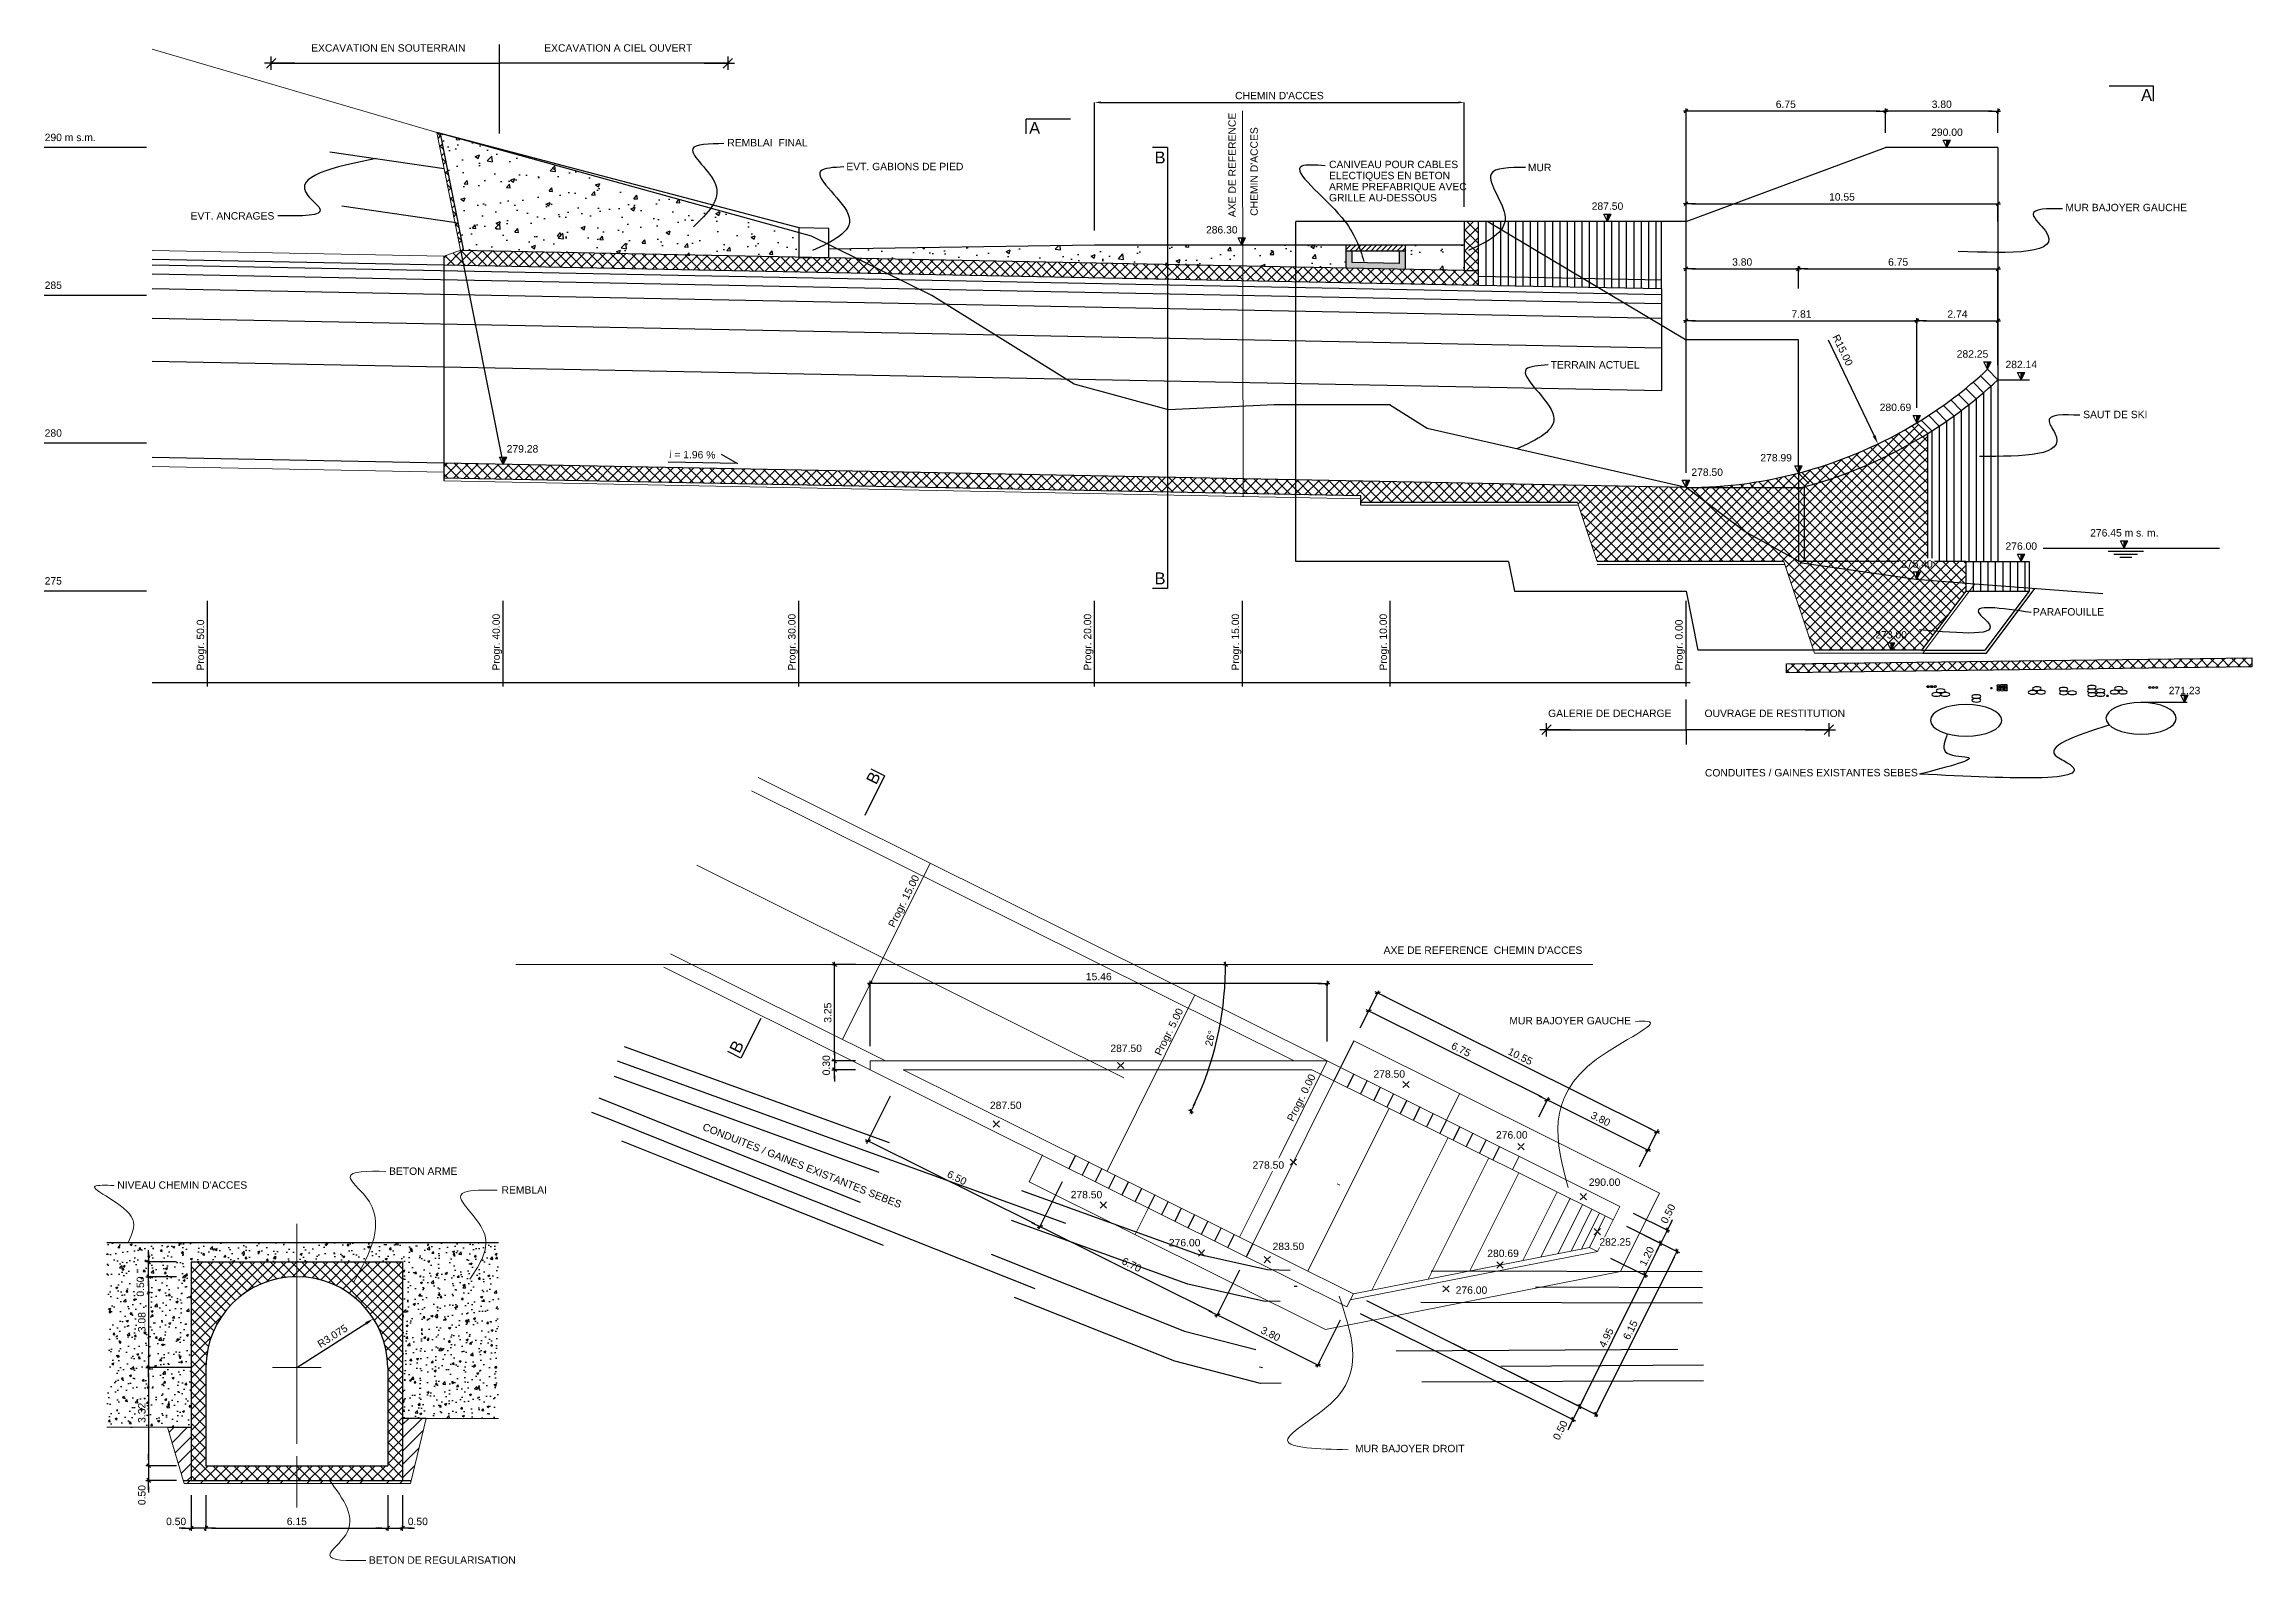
# Model space of a CAD drawing. Extents: x -367 to 63045, y 275 to 109039.
# Drawn here: x -145.7 to -71.1, y 444.6 to 496.1 of the extents above; entities that cross this region are included whole.
import ezdxf
from ezdxf.enums import TextEntityAlignment as Align

# ---------------------------------------------------------------- set-up
doc = ezdxf.new("R2010")
doc.units = 0
doc.header["$LTSCALE"] = 25.401856
doc.header["$MEASUREMENT"] = 0
for name, pattern in [('ACAD_ISO04W100', [30, 24, -3, 0, -3]), ('ACAD_ISO06W100', [36, 24, -3, 0, -3, 0, -3, 0, -3]), ('ACAD_ISO12W100', [21, 12, -3, 0, -3, 0, -3]), ('DOT', [0.55, 0.3, -0.25]), ('NASCOSTA', [9.525, 6.35, -3.175]), ('TRATTEGGIATA', [19.05, 12.7, -6.35]), ('TRATTEGGIATA2', [0.375, 0.25, -0.125]), ('TRATTOPUNTO', [25.4, 12.7, -6.35, 0, -6.35]), ('TRATTOPUNTO2', [12.7, 6.35, -3.175, 0, -3.175])]:
    doc.linetypes.add(name, pattern=pattern)
for name, color, linetype in [('Conduite 1000', 170, 'Continuous'), ('curve livello 5 m', 7, 'Continuous'), ('DIME', 6, 'Continuous'), ('LIN010CO', 2, 'Continuous'), ('LIN010TR', 2, 'NASCOSTA'), ('LIN018CO', 6, 'Continuous'), ('LIN018TR', 6, 'NASCOSTA'), ('LIN025CO', 7, 'Continuous'), ('LIN025TR', 7, 'NASCOSTA'), ('LIN035CO', 1, 'Continuous'), ('LIN050CO', 3, 'Continuous'), ('LIN050TR', 3, 'NASCOSTA'), ('LIN07CO', 4, 'Continuous'), ('sezioni', 7, 'Continuous'), ('TEXT035', 1, 'Continuous'), ('TEXT050', 3, 'Continuous'), ('TRATTCOLO-30', 253, 'Continuous')]:
    doc.layers.add(name, color=color, linetype=linetype)
doc.styles.add('ARIAL', font='arial.ttf')
doc.styles.add('ROMANS', font='romans.shx')
doc.linetypes.add('ROCK', pattern='A,0.25,-0.18,["<",Standard,S=0.18,R=90,X=0,Y=-0.09],0,["-",Standard,S=0.18,R=45,X=-0.111213,Y=-0.238491],0.25', length=0.68)
doc.dimstyles.new('100', dxfattribs={"dimtxt": 0.25, "dimasz": 0.2, "dimexe": 0, "dimexo": 0.5, "dimgap": 0.1, "dimtad": 1, "dimzin": 4, "dimdsep": 46, "dimtxsty": 'ARIAL', "dimblk1": 'LINE', "dimblk2": 'LINE', "dimsah": 1, "dimcen": 2.5, "dimclrd": 256, "dimclre": 256, "dimclrt": 1, "dimadec": 0, "dimazin": 0, "dimtfac": 1, "dimtmove": 2, "dimatfit": 3, "dimldrblk": 'LINE', "dimfxl": 1, "dimtvp": 1, "dimtolj": 1, "dimtzin": 0, "dimarcsym": 0})
doc.dimstyles.new('BO1', dxfattribs={"dimtxt": 0.25, "dimasz": 0.2, "dimexe": 0, "dimexo": 0.5, "dimgap": 0.1, "dimtad": 1, "dimzin": 0, "dimdsep": 46, "dimtxsty": 'ROMANS', "dimblk1": 'LINE', "dimblk2": 'LINE', "dimsah": 1, "dimcen": 2.5, "dimclrd": 256, "dimclre": 256, "dimclrt": 1, "dimadec": 0, "dimazin": 0, "dimtfac": 1, "dimtmove": 2, "dimatfit": 3, "dimldrblk": 'LINE', "dimfxl": 1, "dimtvp": 1, "dimtolj": 1, "dimtzin": 0, "dimarcsym": 0})
pattern_1 = [(45, (-210.99172, -133.72883), (-0.1767767, 0.1767767), []), (135, (-210.99172, -133.72883), (-0.1767767, -0.1767767), [])]
pattern_2 = [(45, (-236.86557, 382.4653), (-0.2245064, 0.2245064), [])]
pattern_3 = [(50, (-210.9917, -133.7288), (0.7172602, -0.06275213), [0.075, -0.825]), (355, (-210.9917, -133.7288), (-0.1387513, 0.7521921), [0.06, -0.66]), (100.4514, (-210.93195, -133.73406), (0.5785094, 0.68943954), [0.0637402, -0.7011421]), (46.1842, (-210.9917, -133.5288), (1.067241, -0.165519), [0.1125, -1.2375]), (96.6356, (-210.9028, -133.5426), (0.9346627, 0.9741179), [0.0956103, -1.051713]), (351.1842, (-210.9917, -133.5288), (0.934662, 0.9741186), [0.09, -0.99]), (21, (-210.8917, -133.5788), (0.59690705, -0.4026189), [0.075, -0.825]), (326, (-210.8917, -133.5788), (0.2433153, 0.72515), [0.06, -0.66]), (71.4514, (-210.842, -133.6124), (0.8402226, 0.3225305), [0.0637402, -0.7011421]), (37.5, (-210.99172, -133.72883), (0.01215986, 0.33289385), [0, -0.652, 0, -0.67, 0, -0.6625]), (7.5, (-210.99172, -133.72883), (0.26306954, 0.39441171), [0, -0.382, 0, -0.637, 0, -0.2525]), (327.5, (-211.21472, -133.72883), (0.53382244, -0.02255487), [0, -0.25, 0, -0.78, 0, -1.035]), (317.5, (-211.31472, -133.72883), (0.58318617, 0.100105), [0, -0.325, 0, -0.518, 0, -0.735])]

msp = doc.modelspace()

# ---------------------------------------------------------------- texts
at = {"layer": 'TEXT035', "style": 'ARIAL'}
for s, p in [('EXCAVATION EN SOUTERRAIN', (-136.69847, 495.79659)), ('EXCAVATION A CIEL OUVERT ', (-128.81549, 495.79659)), ('290 m s.m.', (-145.70938, 492.77057)), ('REMBLAI  FINAL', (-122.62409, 492.59078)), ('EVT. GABIONS DE PIED', (-118.59785, 491.78585)), ('CANIVEAU POUR CABLES', (-102.27449, 491.85679)), ('ARME PREFABRIQUE AVEC', (-102.27449, 491.10728)), ('ELECTIQUES EN BETON', (-102.27449, 491.48228)), ('MUR', (-95.55041, 491.75436)), ('GRILLE AU-DESSOUS', (-102.27449, 490.73228)), ('MUR BAJOYER GAUCHE', (-77.37115, 490.40011)), ('EVT. ANCRAGES', (-140.77482, 490.11657)), ('285', (-145.70938, 487.77057)), ('TERRAIN ACTUEL', (-94.77954, 485.07834)), ('SAUT DE SKI', (-76.77054, 483.3985)), ('280', (-145.70938, 482.77057)), ('275', (-145.70938, 477.77057)), ('PARAFOUILLE', (-78.46981, 476.72293)), ('GALERIE DE DECHARGE', (-94.86493, 473.28986)), ('OUVRAGE DE RESTITUTION', (-89.57507, 473.28986)), ("AXE DE REFERENCE  CHEMIN D'ACCES", (-100.42881, 465.27767)), ('MUR BAJOYER GAUCHE', (-96.17711, 462.89435)), ('BETON ARME', (-134.06286, 457.80267)), ("NIVEAU CHEMIN D'ACCES", (-143.25425, 457.33302)), ('REMBLAI', (-130.25853, 457.16988)), ('MUR BAJOYER DROIT', (-101.3966, 448.42072)), ('BETON DE REGULARISATION', (-134.74488, 444.64785))]:
    msp.add_text(s, height=0.25, dxfattribs=at).set_placement(p)
for s, rotation, p in [('AXE DE REFERENCE  ', 90, (-105.42877, 490.19826)), ("CHEMIN D'ACCES", 90, (-104.6846, 490.24335)), ('i = 1.96 %', 359.2750588, (-124.59143, 482.04966)), ('Progr. 50.0', 90, (-140.31701, 474.85992)), ('Progr. 40.00', 90, (-130.31701, 474.85992)), ('Progr. 30.00', 90, (-120.31701, 474.85992)), ('Progr. 20.00', 90, (-110.31701, 474.85992)), ('Progr. 15.00', 90, (-105.31701, 474.85992)), ('Progr. 10.00', 90, (-100.31701, 474.85992)), ('Progr. 0.00', 90, (-90.31701, 474.85992)), ('CONDUITES / GAINES EXISTANTES SEBES', 0.0610639, (-89.5626, 471.27882)), ('Progr. 15.00', 63.5292379, (-116.9765, 466.14818)), ('Progr. 5.00', 63.5292379, (-107.96393, 461.81318)), ('Progr. 0.00', 63.5292379, (-103.48812, 459.58447)), ('CONDUITES / GAINES EXISTANTES SEBES', 338.3299509, (-123.4856, 459.33078, 277.83343))]:
    msp.add_text(s, height=0.25, rotation=rotation, dxfattribs=at).set_placement(p)

# ---------------------------------------------------------------- blocks, each defined once
blk = doc.blocks.new('LIVELLI1')
at = {"layer": 'LIN018CO'}
blk.add_solid([(0, 0.25), (0, 0), (0.125, 0.25)], dxfattribs=at)
at = {"layer": 'LIN035CO'}
for p, q in [((-0.125, 0.25), (0.125, 0.25)), ((0, 0), (-0.125, 0.25)), ((0, 0), (0, 0.25)), ((0, 0), (0.125, 0.25))]:
    blk.add_line(p, q, dxfattribs=at)
at = {"layer": 'TEXT035', "style": 'ARIAL'}
blk.add_attdef('VALORE', text='', height=0.25, dxfattribs=at).set_placement((0, 0.395), align=Align.CENTER)
blk = doc.blocks.new('LINE')
for p, q in [((-1.6, 0), (0.45, 0)), ((0, 0.45), (0, -0.45))]:
    blk.add_line(p, q)
at = {"color": 3}
blk.add_line((-0.32, -0.32), (0.32, 0.32), dxfattribs=at)
blk = doc.blocks.new('*D11')
at = {"layer": 'Defpoints', "color": 0, "transparency": 16777216}
for p in [(-82.392, 486.694), (-82.392, 483.244), (-90.202, 481.062)]:
    blk.add_point(p, dxfattribs=at)
at = {"layer": 'DIME', "lineweight": -2, "transparency": 16777216}
for p, q in [((-90.202, 481.562), (-90.202, 486.694)), ((-90.002, 486.694), (-82.592, 486.694)), ((-82.392, 483.744), (-82.392, 486.694))]:
    blk.add_line(p, q, dxfattribs=at)
at = {"layer": 'DIME', "lineweight": -2, "transparency": 16777216, "xscale": 0.2, "yscale": 0.2, "zscale": 0.2, "rotation": 180}
blk.add_blockref('LINE', (-90.202, 486.694), dxfattribs=at)
at = {"layer": 'DIME', "lineweight": -2, "transparency": 16777216, "xscale": 0.2, "yscale": 0.2, "zscale": 0.2}
blk.add_blockref('LINE', (-82.392, 486.694), dxfattribs=at)
at = {"layer": 'DIME', "color": 1, "transparency": 16777216, "insert": (-86.297, 486.921), "char_height": 0.25, "attachment_point": 5, "style": 'ARIAL'}
blk.add_mtext('\\A1;7.81', dxfattribs=at)
blk = doc.blocks.new('*D12')
at = {"layer": 'Defpoints', "color": 0, "transparency": 16777216}
for p in [(-79.652, 490.653), (-79.652, 489.551), (-90.202, 481.051)]:
    blk.add_point(p, dxfattribs=at)
at = {"layer": 'DIME', "lineweight": -2, "transparency": 16777216}
for p, q in [((-90.202, 481.551), (-90.202, 490.653)), ((-90.002, 490.653), (-79.852, 490.653)), ((-79.652, 490.051), (-79.652, 490.653))]:
    blk.add_line(p, q, dxfattribs=at)
at = {"layer": 'DIME', "lineweight": -2, "transparency": 16777216, "xscale": 0.2, "yscale": 0.2, "zscale": 0.2, "rotation": 180}
blk.add_blockref('LINE', (-90.202, 490.653), dxfattribs=at)
at = {"layer": 'DIME', "lineweight": -2, "transparency": 16777216, "xscale": 0.2, "yscale": 0.2, "zscale": 0.2}
blk.add_blockref('LINE', (-79.652, 490.653), dxfattribs=at)
at = {"layer": 'DIME', "color": 1, "transparency": 16777216, "insert": (-84.927, 490.881), "char_height": 0.25, "attachment_point": 5, "style": 'ARIAL'}
blk.add_mtext('\\A1;10.55', dxfattribs=at)
blk = doc.blocks.new('*D13')
at = {"layer": 'Defpoints', "color": 0, "transparency": 16777216}
for p in [(-79.652, 486.694), (-79.652, 484.695), (-82.392, 483.244)]:
    blk.add_point(p, dxfattribs=at)
at = {"layer": 'DIME', "lineweight": -2, "transparency": 16777216}
for p, q in [((-82.392, 483.744), (-82.392, 486.694)), ((-82.192, 486.694), (-79.852, 486.694)), ((-79.652, 485.195), (-79.652, 486.694))]:
    blk.add_line(p, q, dxfattribs=at)
at = {"layer": 'DIME', "lineweight": -2, "transparency": 16777216, "xscale": 0.2, "yscale": 0.2, "zscale": 0.2, "rotation": 180}
blk.add_blockref('LINE', (-82.392, 486.694), dxfattribs=at)
at = {"layer": 'DIME', "lineweight": -2, "transparency": 16777216, "xscale": 0.2, "yscale": 0.2, "zscale": 0.2}
blk.add_blockref('LINE', (-79.652, 486.694), dxfattribs=at)
at = {"layer": 'DIME', "color": 1, "transparency": 16777216, "insert": (-81.022, 486.919), "char_height": 0.25, "attachment_point": 5, "style": 'ARIAL'}
blk.add_mtext('\\A1;2.74', dxfattribs=at)
blk = doc.blocks.new('*D14')
at = {"layer": 'Defpoints', "color": 0, "transparency": 16777216}
for p in [(-86.402, 488.451), (-86.402, 487.28), (-90.202, 481.102)]:
    blk.add_point(p, dxfattribs=at)
at = {"layer": 'DIME', "lineweight": -2, "transparency": 16777216}
for p, q in [((-90.202, 481.602), (-90.202, 488.451)), ((-90.002, 488.451), (-86.602, 488.451)), ((-86.402, 487.78), (-86.402, 488.451))]:
    blk.add_line(p, q, dxfattribs=at)
at = {"layer": 'DIME', "lineweight": -2, "transparency": 16777216, "xscale": 0.2, "yscale": 0.2, "zscale": 0.2, "rotation": 180}
blk.add_blockref('LINE', (-90.202, 488.451), dxfattribs=at)
at = {"layer": 'DIME', "lineweight": -2, "transparency": 16777216, "xscale": 0.2, "yscale": 0.2, "zscale": 0.2}
blk.add_blockref('LINE', (-86.402, 488.451), dxfattribs=at)
at = {"layer": 'DIME', "color": 1, "transparency": 16777216, "insert": (-88.302, 488.679), "char_height": 0.25, "attachment_point": 5, "style": 'ARIAL'}
blk.add_mtext('\\A1;3.80', dxfattribs=at)
blk = doc.blocks.new('*D15')
at = {"layer": 'Defpoints', "color": 0, "transparency": 16777216}
for p in [(-79.652, 488.451), (-86.402, 487.28), (-79.652, 485.388)]:
    blk.add_point(p, dxfattribs=at)
at = {"layer": 'DIME', "lineweight": -2, "transparency": 16777216}
for p, q in [((-86.402, 487.78), (-86.402, 488.451)), ((-86.202, 488.451), (-79.852, 488.451)), ((-79.652, 485.888), (-79.652, 488.451))]:
    blk.add_line(p, q, dxfattribs=at)
at = {"layer": 'DIME', "lineweight": -2, "transparency": 16777216, "xscale": 0.2, "yscale": 0.2, "zscale": 0.2, "rotation": 180}
blk.add_blockref('LINE', (-86.402, 488.451), dxfattribs=at)
at = {"layer": 'DIME', "lineweight": -2, "transparency": 16777216, "xscale": 0.2, "yscale": 0.2, "zscale": 0.2}
blk.add_blockref('LINE', (-79.652, 488.451), dxfattribs=at)
at = {"layer": 'DIME', "color": 1, "transparency": 16777216, "insert": (-83.027, 488.679), "char_height": 0.25, "attachment_point": 5, "style": 'ARIAL'}
blk.add_mtext('\\A1;6.75', dxfattribs=at)
blk = doc.blocks.new('SEZ2')
at = {"layer": 'LIN07CO'}
for p, q in [((0, 0), (0, -1.5)), ((0, -1.5), (-0.5, -1.5))]:
    blk.add_line(p, q, dxfattribs=at)
at = {"layer": 'TEXT050', "style": 'ARIAL'}
blk.add_attdef('NOME_SEZIONE', text='', height=0.4, dxfattribs=at).set_placement((-0.25, -1.162), align=Align.MIDDLE)
blk = doc.blocks.new('SEZ1')
at = {"layer": 'LIN07CO'}
for q in [(-0.5, 1.5), (0, 0)]:
    blk.add_line((0, 1.5), q, dxfattribs=at)
at = {"layer": 'TEXT050', "style": 'ARIAL'}
blk.add_attdef('NOME_SEZIONE', text='', height=0.4, dxfattribs=at).set_placement((-0.25, 1.167), align=Align.MIDDLE)
blk = doc.blocks.new('*D16')
at = {"layer": 'Defpoints', "color": 0, "transparency": 16777216}
for p in [(-83.452, 493.787), (-83.452, 492.551), (-79.652, 492.551)]:
    blk.add_point(p, dxfattribs=at)
at = {"layer": 'DIME', "lineweight": -2, "transparency": 16777216}
for p, q in [((-83.452, 493.051), (-83.452, 493.787)), ((-79.852, 493.787), (-83.252, 493.787)), ((-79.652, 493.051), (-79.652, 493.787))]:
    blk.add_line(p, q, dxfattribs=at)
at = {"layer": 'DIME', "lineweight": -2, "transparency": 16777216, "xscale": 0.2, "yscale": 0.2, "zscale": 0.2, "rotation": 180}
blk.add_blockref('LINE', (-83.452, 493.787), dxfattribs=at)
at = {"layer": 'DIME', "lineweight": -2, "transparency": 16777216, "xscale": 0.2, "yscale": 0.2, "zscale": 0.2}
blk.add_blockref('LINE', (-79.652, 493.787), dxfattribs=at)
at = {"layer": 'DIME', "color": 1, "transparency": 16777216, "insert": (-81.552, 494.015), "char_height": 0.25, "attachment_point": 5, "style": 'ARIAL'}
blk.add_mtext('\\A1;3.80', dxfattribs=at)
blk = doc.blocks.new('SEZ5')
at = {"layer": 'LIN07CO'}
for p in [(-1.5, -0.5), (0, 0)]:
    blk.add_line(p, (-1.5, 0), dxfattribs=at)
at = {"layer": 'TEXT050', "style": 'ARIAL'}
blk.add_attdef('NOME_SEZIONE', text='', height=0.4, dxfattribs=at).set_placement((-1.217, -0.294), align=Align.MIDDLE)
blk = doc.blocks.new('SEZ7')
at = {"layer": 'LIN07CO'}
for p, q in [((1.5, 0), (0, 0)), ((1.5, -0.5), (1.5, 0))]:
    blk.add_line(p, q, dxfattribs=at)
at = {"layer": 'TEXT050', "style": 'ARIAL'}
blk.add_attdef('NOME_SEZIONE', text='', height=0.4, dxfattribs=at).set_placement((1.265, -0.294), align=Align.MIDDLE)
blk = doc.blocks.new('*D17')
at = {"layer": 'Defpoints', "color": 0, "transparency": 16777216}
for p in [(-101.439, 462.331), (-91.185, 459.255), (-91.995, 457.629)]:
    blk.add_point(p, dxfattribs=at)
at = {"layer": 'DIME', "lineweight": -2, "transparency": 16777216}
for p, q in [((-101.216, 462.779), (-100.629, 463.958)), ((-100.45, 463.869), (-91.364, 459.344)), ((-91.772, 458.076), (-91.185, 459.255))]:
    blk.add_line(p, q, dxfattribs=at)
at = {"layer": 'DIME', "lineweight": -2, "transparency": 16777216, "xscale": 0.2, "yscale": 0.2, "zscale": 0.2}
for p, rotation in [((-100.629, 463.958), 153.5292379461682), ((-91.185, 459.255), 333.5292379461682)]:
    blk.add_blockref('LINE', p, dxfattribs=dict(at, rotation=rotation))
at = {"layer": 'DIME', "color": 1, "transparency": 16777216, "insert": (-95.805, 461.81), "char_height": 0.25, "attachment_point": 5, "rotation": 333.52924, "style": 'ARIAL'}
blk.add_mtext('\\A1;10.55', dxfattribs=at)
blk = doc.blocks.new('*D18')
at = {"layer": 'Defpoints', "color": 0, "transparency": 16777216}
for p in [(-94.891, 460.338), (-95.396, 459.322), (-91.995, 457.629)]:
    blk.add_point(p, dxfattribs=at)
at = {"layer": 'DIME', "lineweight": -2, "transparency": 16777216}
for p, q in [((-95.174, 459.77), (-94.891, 460.338)), ((-91.668, 458.733), (-94.712, 460.249)), ((-91.772, 458.076), (-91.489, 458.644))]:
    blk.add_line(p, q, dxfattribs=at)
at = {"layer": 'DIME', "lineweight": -2, "transparency": 16777216, "xscale": 0.2, "yscale": 0.2, "zscale": 0.2}
for p, rotation in [((-94.891, 460.338), 153.5292379461675), ((-91.489, 458.644), 333.5292379461675)]:
    blk.add_blockref('LINE', p, dxfattribs=dict(at, rotation=rotation))
at = {"layer": 'DIME', "color": 1, "transparency": 16777216, "insert": (-93.089, 459.695), "char_height": 0.25, "attachment_point": 5, "rotation": 333.52924, "style": 'ARIAL'}
blk.add_mtext('\\A1;3.80', dxfattribs=at)
blk = doc.blocks.new('*D19')
at = {"layer": 'Defpoints', "color": 0, "transparency": 16777216}
for p in [(-105.076, 455.027), (-101.674, 453.333), (-106.053, 453.065)]:
    blk.add_point(p, dxfattribs=at)
at = {"layer": 'DIME', "lineweight": -2, "transparency": 16777216}
for p, q in [((-105.299, 454.579), (-106.053, 453.065)), ((-102.83, 451.461), (-105.874, 452.976)), ((-101.897, 452.885), (-102.651, 451.371))]:
    blk.add_line(p, q, dxfattribs=at)
at = {"layer": 'DIME', "lineweight": -2, "transparency": 16777216, "xscale": 0.2, "yscale": 0.2, "zscale": 0.2}
for p, rotation in [((-106.053, 453.065), 153.5292379461811), ((-102.651, 451.371), 333.5292379461811)]:
    blk.add_blockref('LINE', p, dxfattribs=dict(at, rotation=rotation))
at = {"layer": 'DIME', "color": 1, "transparency": 16777216, "insert": (-104.25, 452.422), "char_height": 0.25, "attachment_point": 5, "rotation": 333.52924, "style": 'ARIAL'}
blk.add_mtext('\\A1;3.80', dxfattribs=at)
blk = doc.blocks.new('*D20')
at = {"layer": 'Defpoints', "color": 0, "transparency": 16777216}
for p in [(-111.074, 458.013), (-112.05, 456.052), (-105.076, 455.027)]:
    blk.add_point(p, dxfattribs=at)
at = {"layer": 'DIME', "lineweight": -2, "transparency": 16777216}
for p, q in [((-111.296, 457.566), (-112.05, 456.052)), ((-106.232, 453.154), (-111.871, 455.963)), ((-105.299, 454.579), (-106.053, 453.065))]:
    blk.add_line(p, q, dxfattribs=at)
at = {"layer": 'DIME', "lineweight": -2, "transparency": 16777216, "xscale": 0.2, "yscale": 0.2, "zscale": 0.2}
for p, rotation in [((-112.05, 456.052), 153.529237946181), ((-106.053, 453.065), 333.529237946181)]:
    blk.add_blockref('LINE', p, dxfattribs=dict(at, rotation=rotation))
at = {"layer": 'DIME', "color": 1, "transparency": 16777216, "insert": (-108.95, 454.762), "char_height": 0.25, "attachment_point": 5, "rotation": 333.52924, "style": 'ARIAL'}
blk.add_mtext('\\A1;6.70', dxfattribs=at)
blk = doc.blocks.new('*D21')
at = {"layer": 'Defpoints', "color": 0, "transparency": 16777216}
for p in [(-116.892, 460.91), (-117.869, 458.949), (-111.074, 458.013)]:
    blk.add_point(p, dxfattribs=at)
at = {"layer": 'DIME', "lineweight": -2, "transparency": 16777216}
for p, q in [((-117.115, 460.463), (-117.869, 458.949)), ((-112.229, 456.141), (-117.69, 458.86)), ((-111.296, 457.566), (-112.05, 456.052))]:
    blk.add_line(p, q, dxfattribs=at)
at = {"layer": 'DIME', "lineweight": -2, "transparency": 16777216, "xscale": 0.2, "yscale": 0.2, "zscale": 0.2}
for p, rotation in [((-117.869, 458.949), 153.529237946181), ((-112.05, 456.052), 333.529237946181)]:
    blk.add_blockref('LINE', p, dxfattribs=dict(at, rotation=rotation))
at = {"layer": 'DIME', "color": 1, "transparency": 16777216, "insert": (-114.858, 457.704), "char_height": 0.25, "attachment_point": 5, "rotation": 333.52924, "style": 'ARIAL'}
blk.add_mtext('\\A1;6.50', dxfattribs=at)
blk = doc.blocks.new('*D22')
at = {"layer": 'Defpoints', "color": 0, "transparency": 16777216}
for p in [(-92.663, 456.286), (-93.198, 455.212), (-91.59, 454.411)]:
    blk.add_point(p, dxfattribs=at)
at = {"layer": 'DIME', "lineweight": -2, "transparency": 16777216}
for p, q in [((-92.216, 456.063), (-91.055, 455.485)), ((-92.751, 454.989), (-91.59, 454.411)), ((-91.144, 455.306), (-91.501, 454.59))]:
    blk.add_line(p, q, dxfattribs=at)
at = {"layer": 'DIME', "lineweight": -2, "transparency": 16777216, "xscale": 0.2, "yscale": 0.2, "zscale": 0.2}
for p, rotation in [((-91.055, 455.485), 63.5292379460067), ((-91.59, 454.411), 243.5292379460067)]:
    blk.add_blockref('LINE', p, dxfattribs=dict(at, rotation=rotation))
at = {"layer": 'DIME', "color": 1, "transparency": 16777216, "insert": (-91.526, 455.049), "char_height": 0.25, "attachment_point": 5, "rotation": 63.52924, "style": 'ARIAL'}
blk.add_mtext('\\A1;1.20', dxfattribs=at)
blk = doc.blocks.new('*D23')
at = {"layer": 'Defpoints', "color": 0, "transparency": 16777216}
for p in [(-93.198, 455.212), (-101.451, 453.78), (-93.801, 449.971)]:
    blk.add_point(p, dxfattribs=at)
at = {"layer": 'DIME', "lineweight": -2, "transparency": 16777216}
for p, q in [((-92.751, 454.989), (-91.59, 454.411)), ((-91.679, 454.232), (-93.711, 450.15)), ((-101.004, 453.558), (-93.801, 449.971))]:
    blk.add_line(p, q, dxfattribs=at)
at = {"layer": 'DIME', "lineweight": -2, "transparency": 16777216, "xscale": 0.2, "yscale": 0.2, "zscale": 0.2}
for p, rotation in [((-91.59, 454.411), 63.52923794600662), ((-93.801, 449.971), 243.5292379460066)]:
    blk.add_blockref('LINE', p, dxfattribs=dict(at, rotation=rotation))
at = {"layer": 'DIME', "color": 1, "transparency": 16777216, "insert": (-92.899, 452.292), "char_height": 0.25, "attachment_point": 5, "rotation": 63.52924, "style": 'ARIAL'}
blk.add_mtext('\\A1;4.95', dxfattribs=at)
blk = doc.blocks.new('SEZ6')
at = {"layer": 'LIN07CO'}
for p, q in [((-1.5, 0), (-1.5, 0.5)), ((0, 0), (-1.5, 0))]:
    blk.add_line(p, q, dxfattribs=at)
at = {"layer": 'TEXT050', "style": 'ARIAL'}
blk.add_attdef('NOME_SEZIONE', text='', height=0.4, dxfattribs=at).set_placement((-1.217, 0.304), align=Align.MIDDLE)
blk = doc.blocks.new('SEZ8')
at = {"layer": 'LIN07CO'}
for q in [(0, 0), (1.5, 0.5)]:
    blk.add_line((1.5, 0), q, dxfattribs=at)
at = {"layer": 'TEXT050', "style": 'ARIAL'}
blk.add_attdef('NOME_SEZIONE', text='', height=0.4, dxfattribs=at).set_placement((1.265, 0.304), align=Align.MIDDLE)
blk = doc.blocks.new('*D24')
at = {"layer": 'Defpoints', "color": 0, "transparency": 16777216}
for p in [(-117.793, 464.281), (-117.793, 461.659), (-102.332, 461.813)]:
    blk.add_point(p, dxfattribs=at)
at = {"layer": 'DIME', "lineweight": -2, "transparency": 16777216}
for p, q in [((-117.793, 462.159), (-117.793, 464.281)), ((-102.532, 464.281), (-117.593, 464.281)), ((-102.332, 462.313), (-102.332, 464.281))]:
    blk.add_line(p, q, dxfattribs=at)
at = {"layer": 'DIME', "lineweight": -2, "transparency": 16777216, "xscale": 0.2, "yscale": 0.2, "zscale": 0.2, "rotation": 180}
blk.add_blockref('LINE', (-117.793, 464.281), dxfattribs=at)
at = {"layer": 'DIME', "lineweight": -2, "transparency": 16777216, "xscale": 0.2, "yscale": 0.2, "zscale": 0.2}
blk.add_blockref('LINE', (-102.332, 464.281), dxfattribs=at)
at = {"layer": 'DIME', "color": 1, "transparency": 16777216, "insert": (-110.062, 464.509), "char_height": 0.25, "attachment_point": 5, "style": 'ARIAL'}
blk.add_mtext('\\A1;15.46', dxfattribs=at)
blk = doc.blocks.new('*D25')
at = {"layer": 'Defpoints', "color": 0, "transparency": 16777216}
for p in [(-97.702, 494.08), (-97.702, 490.051), (-110.202, 489.251)]:
    blk.add_point(p, dxfattribs=at)
at = {"layer": 'DIME', "lineweight": -2, "transparency": 16777216}
for p, q in [((-110.202, 489.751), (-110.202, 494.08)), ((-110.002, 494.08), (-97.902, 494.08)), ((-97.702, 490.551), (-97.702, 494.08))]:
    blk.add_line(p, q, dxfattribs=at)
at = {"layer": 'DIME', "transparency": 16777216}
for points in [[(-110.002, 494.113), (-110.002, 494.047), (-110.202, 494.08)], [(-97.902, 494.113), (-97.902, 494.047), (-97.702, 494.08)]]:
    blk.add_solid(points, dxfattribs=at)
at = {"layer": 'DIME', "color": 1, "transparency": 16777216, "insert": (-103.952, 494.309), "char_height": 0.25, "attachment_point": 5, "style": 'ARIAL'}
blk.add_mtext("\\A1;CHEMIN D'ACCES", dxfattribs=at)
blk = doc.blocks.new('*D26')
at = {"layer": 'Defpoints', "color": 0, "transparency": 16777216}
for p in [(-123.658, 468.279), (-129.775, 464.918), (-93.351, 464.918), (-106.297, 461.542), (-95.025, 454.021)]:
    blk.add_point(p, dxfattribs=at)
at = {"layer": 'DIME', "lineweight": -2, "transparency": 16777216}
blk.add_arc((-116.908, 464.918), 11.135, 334.55839, 358.97085, dxfattribs=at)
at = {"layer": 'DIME', "lineweight": -2, "transparency": 16777216, "xscale": 0.2, "yscale": 0.2, "zscale": 0.2}
for p, rotation in [((-105.773, 464.918), 89.48542607154283), ((-106.94, 459.954), 244.0438118746438)]:
    blk.add_blockref('LINE', p, dxfattribs=dict(at, rotation=rotation))
at = {"layer": 'DIME', "color": 1, "transparency": 16777216, "insert": (-106.29, 462.42), "char_height": 0.25, "attachment_point": 5, "rotation": 76.76462, "style": 'ARIAL'}
blk.add_mtext('\\A1;26°', dxfattribs=at)
blk = doc.blocks.new('*D27')
at = {"layer": 'Defpoints', "color": 0, "transparency": 16777216}
for p in [(-118.999, 464.918), (-117.793, 464.918), (-117.793, 461.659)]:
    blk.add_point(p, dxfattribs=at)
at = {"layer": 'DIME', "lineweight": -2, "transparency": 16777216}
for p, q in [((-118.293, 464.918), (-118.999, 464.918)), ((-118.999, 461.859), (-118.999, 464.718)), ((-118.293, 461.659), (-118.999, 461.659))]:
    blk.add_line(p, q, dxfattribs=at)
at = {"layer": 'DIME', "lineweight": -2, "transparency": 16777216, "xscale": 0.2, "yscale": 0.2, "zscale": 0.2}
for p, rotation in [((-118.999, 464.918), 90), ((-118.999, 461.659), 270)]:
    blk.add_blockref('LINE', p, dxfattribs=dict(at, rotation=rotation))
at = {"layer": 'DIME', "color": 1, "transparency": 16777216, "insert": (-119.227, 463.288), "char_height": 0.25, "attachment_point": 5, "rotation": 90, "style": 'ARIAL'}
blk.add_mtext('\\A1;3.25', dxfattribs=at)
blk = doc.blocks.new('*D28')
at = {"layer": 'Defpoints', "color": 0, "transparency": 16777216}
for p in [(-117.793, 461.659), (-118.999, 461.359), (-117.793, 461.359)]:
    blk.add_point(p, dxfattribs=at)
at = {"layer": 'DIME', "lineweight": -2, "transparency": 16777216}
for p, q in [((-118.999, 461.859), (-118.999, 462.059)), ((-118.293, 461.659), (-118.999, 461.659)), ((-118.999, 461.659), (-118.999, 461.359)), ((-118.293, 461.359), (-118.999, 461.359)), ((-118.999, 461.159), (-118.999, 460.959))]:
    blk.add_line(p, q, dxfattribs=at)
at = {"layer": 'DIME', "lineweight": -2, "transparency": 16777216, "xscale": 0.2, "yscale": 0.2, "zscale": 0.2}
for p, rotation in [((-118.999, 461.659), 270), ((-118.999, 461.359), 90)]:
    blk.add_blockref('LINE', p, dxfattribs=dict(at, rotation=rotation))
at = {"layer": 'DIME', "color": 1, "transparency": 16777216, "insert": (-119.277, 461.509), "char_height": 0.25, "attachment_point": 5, "rotation": 90, "style": 'ARIAL'}
blk.add_mtext('\\A1;0.30', dxfattribs=at)
blk = doc.blocks.new('*D29')
at = {"layer": 'Defpoints', "color": 0, "transparency": 16777216}
for p in [(-85.398, 486.048), (-83.71, 482.529)]:
    blk.add_point(p, dxfattribs=at)
at = {"layer": 'DIME', "lineweight": -2, "transparency": 16777216}
blk.add_line((-85.398, 486.048), (-83.839, 482.799), dxfattribs=at)
at = {"layer": 'DIME', "transparency": 16777216}
blk.add_solid([(-83.794, 482.821), (-83.885, 482.778), (-83.71, 482.529)], dxfattribs=at)
at = {"layer": 'DIME', "color": 1, "transparency": 16777216, "insert": (-84.903, 485.699), "char_height": 0.25, "attachment_point": 5, "rotation": 295.63836, "style": 'ARIAL'}
blk.add_mtext('\\A1;R15.00', dxfattribs=at)
blk = doc.blocks.new('*D30')
at = {"layer": 'Defpoints', "color": 0, "transparency": 16777216}
for p in [(-140.257, 447.463), (-134.107, 447.463), (-134.107, 445.851)]:
    blk.add_point(p, dxfattribs=at)
at = {"layer": 'DIME', "lineweight": -2, "transparency": 16777216}
for p, q in [((-140.257, 446.963), (-140.257, 445.851)), ((-134.107, 446.963), (-134.107, 445.851)), ((-140.057, 445.851), (-134.307, 445.851))]:
    blk.add_line(p, q, dxfattribs=at)
at = {"layer": 'DIME', "lineweight": -2, "transparency": 16777216, "xscale": 0.2, "yscale": 0.2, "zscale": 0.2, "rotation": 180}
blk.add_blockref('LINE', (-140.257, 445.851), dxfattribs=at)
at = {"layer": 'DIME', "lineweight": -2, "transparency": 16777216, "xscale": 0.2, "yscale": 0.2, "zscale": 0.2}
blk.add_blockref('LINE', (-134.107, 445.851), dxfattribs=at)
at = {"layer": 'DIME', "color": 1, "transparency": 16777216, "insert": (-137.182, 446.078), "char_height": 0.25, "attachment_point": 5, "style": 'ARIAL'}
blk.add_mtext('\\A1;6.15', dxfattribs=at)
blk = doc.blocks.new('*D31')
at = {"layer": 'Defpoints', "color": 0, "transparency": 16777216}
for p in [(-140.257, 451.283), (-142.195, 447.963), (-140.757, 447.963)]:
    blk.add_point(p, dxfattribs=at)
at = {"layer": 'DIME', "lineweight": -2, "transparency": 16777216}
for p, q in [((-140.757, 451.283), (-142.195, 451.283)), ((-142.195, 451.083), (-142.195, 448.163)), ((-141.257, 447.963), (-142.195, 447.963))]:
    blk.add_line(p, q, dxfattribs=at)
at = {"layer": 'DIME', "lineweight": -2, "transparency": 16777216, "xscale": 0.2, "yscale": 0.2, "zscale": 0.2}
for p, rotation in [((-142.195, 451.283), 90), ((-142.195, 447.963), 270)]:
    blk.add_blockref('LINE', p, dxfattribs=dict(at, rotation=rotation))
at = {"layer": 'DIME', "color": 1, "transparency": 16777216, "insert": (-142.423, 449.753), "char_height": 0.25, "attachment_point": 5, "rotation": 90, "style": 'ARIAL'}
blk.add_mtext('\\A1;3.32', dxfattribs=at)
blk = doc.blocks.new('*D32')
at = {"layer": 'Defpoints', "color": 0, "transparency": 16777216}
for p in [(-140.757, 447.463), (-140.257, 447.463), (-140.757, 445.851)]:
    blk.add_point(p, dxfattribs=at)
at = {"layer": 'DIME', "lineweight": -2, "transparency": 16777216}
for p, q in [((-140.757, 446.963), (-140.757, 445.851)), ((-140.257, 446.963), (-140.257, 445.851)), ((-140.957, 445.851), (-141.157, 445.851)), ((-140.257, 445.851), (-140.757, 445.851)), ((-140.057, 445.851), (-139.857, 445.851))]:
    blk.add_line(p, q, dxfattribs=at)
at = {"layer": 'DIME', "lineweight": -2, "transparency": 16777216, "xscale": 0.2, "yscale": 0.2, "zscale": 0.2}
blk.add_blockref('LINE', (-140.757, 445.851), dxfattribs=at)
at = {"layer": 'DIME', "lineweight": -2, "transparency": 16777216, "xscale": 0.2, "yscale": 0.2, "zscale": 0.2, "rotation": 180}
blk.add_blockref('LINE', (-140.257, 445.851), dxfattribs=at)
at = {"layer": 'DIME', "color": 1, "transparency": 16777216, "insert": (-141.263, 446.078), "char_height": 0.25, "attachment_point": 5, "style": 'ARIAL'}
blk.add_mtext('\\A1;0.50', dxfattribs=at)
blk = doc.blocks.new('*D33')
at = {"layer": 'Defpoints', "color": 0, "transparency": 16777216}
for p in [(-142.195, 447.463), (-140.757, 447.963), (-140.757, 447.463)]:
    blk.add_point(p, dxfattribs=at)
at = {"layer": 'DIME', "lineweight": -2, "transparency": 16777216}
for p, q in [((-142.195, 448.163), (-142.195, 448.363)), ((-141.257, 447.963), (-142.195, 447.963)), ((-142.195, 447.963), (-142.195, 447.463)), ((-141.257, 447.463), (-142.195, 447.463)), ((-142.195, 447.263), (-142.195, 447.063))]:
    blk.add_line(p, q, dxfattribs=at)
at = {"layer": 'DIME', "lineweight": -2, "transparency": 16777216, "xscale": 0.2, "yscale": 0.2, "zscale": 0.2}
for p, rotation in [((-142.195, 447.963), 270), ((-142.195, 447.463), 90)]:
    blk.add_blockref('LINE', p, dxfattribs=dict(at, rotation=rotation))
at = {"layer": 'DIME', "color": 1, "transparency": 16777216, "insert": (-142.423, 446.97), "char_height": 0.25, "attachment_point": 5, "rotation": 90, "style": 'ARIAL'}
blk.add_mtext('\\A1;0.50', dxfattribs=at)
blk = doc.blocks.new('*D34')
at = {"layer": 'Defpoints', "color": 0, "transparency": 16777216}
for p in [(-140.757, 454.358), (-142.195, 451.283), (-140.757, 451.283)]:
    blk.add_point(p, dxfattribs=at)
at = {"layer": 'DIME', "lineweight": -2, "transparency": 16777216}
for p, q in [((-141.257, 454.358), (-142.195, 454.358)), ((-142.195, 454.158), (-142.195, 451.483)), ((-141.257, 451.283), (-142.195, 451.283))]:
    blk.add_line(p, q, dxfattribs=at)
at = {"layer": 'DIME', "lineweight": -2, "transparency": 16777216, "xscale": 0.2, "yscale": 0.2, "zscale": 0.2}
for p, rotation in [((-142.195, 454.358), 90), ((-142.195, 451.283), 270)]:
    blk.add_blockref('LINE', p, dxfattribs=dict(at, rotation=rotation))
at = {"layer": 'DIME', "color": 1, "transparency": 16777216, "insert": (-142.423, 452.821), "char_height": 0.25, "attachment_point": 5, "rotation": 90, "style": 'ARIAL'}
blk.add_mtext('\\A1;3.08', dxfattribs=at)
blk = doc.blocks.new('*D35')
at = {"layer": 'Defpoints', "color": 0, "transparency": 16777216}
for p in [(-134.107, 447.463), (-133.607, 447.463), (-133.607, 445.851)]:
    blk.add_point(p, dxfattribs=at)
at = {"layer": 'DIME', "lineweight": -2, "transparency": 16777216}
for p, q in [((-134.107, 446.963), (-134.107, 445.851)), ((-133.607, 446.963), (-133.607, 445.851)), ((-134.307, 445.851), (-134.507, 445.851)), ((-134.107, 445.851), (-133.607, 445.851)), ((-133.407, 445.851), (-133.207, 445.851))]:
    blk.add_line(p, q, dxfattribs=at)
at = {"layer": 'DIME', "lineweight": -2, "transparency": 16777216, "xscale": 0.2, "yscale": 0.2, "zscale": 0.2}
blk.add_blockref('LINE', (-134.107, 445.851), dxfattribs=at)
at = {"layer": 'DIME', "lineweight": -2, "transparency": 16777216, "xscale": 0.2, "yscale": 0.2, "zscale": 0.2, "rotation": 180}
blk.add_blockref('LINE', (-133.607, 445.851), dxfattribs=at)
at = {"layer": 'DIME', "color": 1, "transparency": 16777216, "insert": (-133.09, 446.078), "char_height": 0.25, "attachment_point": 5, "style": 'ARIAL'}
blk.add_mtext('\\A1;0.50', dxfattribs=at)
blk = doc.blocks.new('*D36')
at = {"layer": 'Defpoints', "color": 0, "transparency": 16777216}
for p in [(-92.663, 456.286), (-92.441, 456.734), (-90.832, 455.933)]:
    blk.add_point(p, dxfattribs=at)
at = {"layer": 'DIME', "lineweight": -2, "transparency": 16777216}
for p, q in [((-91.993, 456.511), (-90.832, 455.933)), ((-90.743, 456.112), (-90.654, 456.291)), ((-92.216, 456.063), (-91.055, 455.485)), ((-91.055, 455.485), (-90.832, 455.933)), ((-91.144, 455.306), (-91.233, 455.127))]:
    blk.add_line(p, q, dxfattribs=at)
at = {"layer": 'DIME', "lineweight": -2, "transparency": 16777216, "xscale": 0.2, "yscale": 0.2, "zscale": 0.2}
for p, rotation in [((-90.832, 455.933), 243.5292379460067), ((-91.055, 455.485), 63.5292379460067)]:
    blk.add_blockref('LINE', p, dxfattribs=dict(at, rotation=rotation))
at = {"layer": 'DIME', "color": 1, "transparency": 16777216, "insert": (-90.809, 456.489), "char_height": 0.25, "attachment_point": 5, "rotation": 63.52924, "style": 'ARIAL'}
blk.add_mtext('\\A1;0.50', dxfattribs=at)
blk = doc.blocks.new('*D37')
at = {"layer": 'Defpoints', "color": 0, "transparency": 16777216}
for p in [(-101.674, 453.333), (-101.451, 453.78), (-94.024, 449.523)]:
    blk.add_point(p, dxfattribs=at)
at = {"layer": 'DIME', "lineweight": -2, "transparency": 16777216}
for p, q in [((-101.004, 453.558), (-93.801, 449.971)), ((-101.227, 453.11), (-94.024, 449.523)), ((-93.711, 450.15), (-93.622, 450.329)), ((-93.801, 449.971), (-94.024, 449.523)), ((-94.113, 449.344), (-94.202, 449.165))]:
    blk.add_line(p, q, dxfattribs=at)
at = {"layer": 'DIME', "lineweight": -2, "transparency": 16777216, "xscale": 0.2, "yscale": 0.2, "zscale": 0.2}
for p, rotation in [((-93.801, 449.971), 243.5292379460066), ((-94.024, 449.523), 63.5292379460066)]:
    blk.add_blockref('LINE', p, dxfattribs=dict(at, rotation=rotation))
at = {"layer": 'DIME', "color": 1, "transparency": 16777216, "insert": (-94.456, 449.165), "char_height": 0.25, "attachment_point": 5, "rotation": 63.52924, "style": 'ARIAL'}
blk.add_mtext('\\A1;0.50', dxfattribs=at)
blk = doc.blocks.new('*D38')
at = {"layer": 'Defpoints', "color": 0, "transparency": 16777216}
for p in [(-92.663, 456.286), (-90.506, 455.212), (-101.451, 453.78)]:
    blk.add_point(p, dxfattribs=at)
at = {"layer": 'DIME', "lineweight": -2, "transparency": 16777216}
for p, q in [((-92.216, 456.063), (-90.506, 455.212)), ((-93.163, 449.877), (-90.595, 455.033)), ((-101.004, 453.558), (-93.252, 449.698))]:
    blk.add_line(p, q, dxfattribs=at)
at = {"layer": 'DIME', "lineweight": -2, "transparency": 16777216, "xscale": 0.2, "yscale": 0.2, "zscale": 0.2}
for p, rotation in [((-90.506, 455.212), 63.52923794618701), ((-93.252, 449.698), 243.529237946187)]:
    blk.add_blockref('LINE', p, dxfattribs=dict(at, rotation=rotation))
at = {"layer": 'DIME', "color": 1, "transparency": 16777216, "insert": (-92.083, 452.556), "char_height": 0.25, "attachment_point": 5, "rotation": 63.52924, "style": 'ARIAL'}
blk.add_mtext('\\A1;6.15', dxfattribs=at)
blk = doc.blocks.new('quote')
at = {"layer": 'LIN018CO'}
for p, q in [((0.001, 0.001), (-0.001, -0.001)), ((0.001, -0.001), (-0.001, 0.001))]:
    blk.add_line(p, q, dxfattribs=at)
at = {"layer": 'LIN035CO'}
for p, q in [((-0.013, 0.013), (-0.106, 0.106)), ((0.106, 0.106), (0.013, 0.013)), ((-0.013, -0.013), (-0.106, -0.106)), ((0.106, -0.106), (0.013, -0.013))]:
    blk.add_line(p, q, dxfattribs=at)
at = {"layer": 'TEXT035', "style": 'ARIAL'}
blk.add_attdef('VALORE', text='', height=0.25, dxfattribs=at).set_placement((0, 0.33), align=Align.CENTER)
blk = doc.blocks.new('*D40')
at = {"layer": 'Defpoints', "color": 0, "transparency": 16777216}
for p in [(-90.202, 493.787), (-83.452, 493.051), (-90.202, 490.051)]:
    blk.add_point(p, dxfattribs=at)
at = {"layer": 'DIME', "lineweight": -2, "transparency": 16777216}
for p, q in [((-90.202, 490.551), (-90.202, 493.787)), ((-83.652, 493.787), (-90.002, 493.787)), ((-83.452, 493.551), (-83.452, 493.787))]:
    blk.add_line(p, q, dxfattribs=at)
at = {"layer": 'DIME', "lineweight": -2, "transparency": 16777216, "xscale": 0.2, "yscale": 0.2, "zscale": 0.2, "rotation": 180}
blk.add_blockref('LINE', (-90.202, 493.787), dxfattribs=at)
at = {"layer": 'DIME', "lineweight": -2, "transparency": 16777216, "xscale": 0.2, "yscale": 0.2, "zscale": 0.2}
blk.add_blockref('LINE', (-83.452, 493.787), dxfattribs=at)
at = {"layer": 'DIME', "color": 1, "transparency": 16777216, "insert": (-86.827, 494.015), "char_height": 0.25, "attachment_point": 5, "style": 'ARIAL'}
blk.add_mtext('\\A1;6.75', dxfattribs=at)
blk = doc.blocks.new('*D41')
at = {"layer": 'Defpoints', "color": 0, "transparency": 16777216}
for p in [(-100.933, 463.347), (-101.428, 462.353), (-95.386, 459.344)]:
    blk.add_point(p, dxfattribs=at)
at = {"layer": 'DIME', "lineweight": -2, "transparency": 16777216}
for p, q in [((-101.205, 462.801), (-100.933, 463.347)), ((-95.07, 460.427), (-100.754, 463.257))]:
    blk.add_line(p, q, dxfattribs=at)
at = {"layer": 'DIME', "lineweight": -2, "transparency": 16777216, "xscale": 0.2, "yscale": 0.2, "zscale": 0.2}
for p, rotation in [((-100.933, 463.347), 153.5292379461679), ((-94.891, 460.338), 333.5292379461678)]:
    blk.add_blockref('LINE', p, dxfattribs=dict(at, rotation=rotation))
at = {"layer": 'DIME', "color": 1, "transparency": 16777216, "insert": (-97.811, 462.046), "char_height": 0.25, "attachment_point": 5, "rotation": 333.52924, "style": 'ARIAL'}
blk.add_mtext('\\A1;6.75', dxfattribs=at)
blk = doc.blocks.new('*D42')
at = {"layer": 'Defpoints', "color": 0, "transparency": 16777216}
for p in [(-134.59, 452.938), (-137.182, 451.283)]:
    blk.add_point(p, dxfattribs=at)
at = {"layer": 'DIME', "lineweight": -2, "transparency": 16777216}
blk.add_line((-137.182, 451.283), (-134.843, 452.776), dxfattribs=at)
at = {"layer": 'DIME', "transparency": 16777216}
blk.add_solid([(-134.87, 452.818), (-134.816, 452.734), (-134.59, 452.938)], dxfattribs=at)
at = {"layer": 'DIME', "color": 1, "transparency": 16777216, "insert": (-135.976, 452.349), "char_height": 0.25, "attachment_point": 5, "rotation": 32.55007, "style": 'ARIAL'}
blk.add_mtext('\\A1;R3.075', dxfattribs=at)
blk = doc.blocks.new('*D43')
at = {"layer": 'Defpoints', "color": 0, "transparency": 16777216}
for p in [(-142.195, 454.858), (-140.757, 454.858), (-140.757, 454.358)]:
    blk.add_point(p, dxfattribs=at)
at = {"layer": 'DIME', "lineweight": -2, "transparency": 16777216}
for p, q in [((-142.195, 455.058), (-142.195, 455.258)), ((-141.257, 454.858), (-142.195, 454.858)), ((-142.195, 454.358), (-142.195, 454.858)), ((-141.257, 454.358), (-142.195, 454.358)), ((-142.195, 454.158), (-142.195, 453.958))]:
    blk.add_line(p, q, dxfattribs=at)
at = {"layer": 'DIME', "lineweight": -2, "transparency": 16777216, "xscale": 0.2, "yscale": 0.2, "zscale": 0.2}
for p, rotation in [((-142.195, 454.858), 270), ((-142.195, 454.358), 90)]:
    blk.add_blockref('LINE', p, dxfattribs=dict(at, rotation=rotation))
at = {"layer": 'DIME', "color": 1, "transparency": 16777216, "insert": (-142.472, 454.024), "char_height": 0.25, "attachment_point": 5, "rotation": 90, "style": 'ARIAL'}
blk.add_mtext('\\A1;0.50', dxfattribs=at)

# ---------------------------------------------------------------- dimensions: what is measured, and where the dimension line sits
at = {"layer": 'DIME'}
dim = msp.add_linear_dim(base=(-97.7018, 494.07999), p1=(-110.2018, 489.25079), p2=(-97.7018, 490.05079), text="CHEMIN D'ACCES", dimstyle='BO1', override={"dimtxsty": 'ARIAL'}, dxfattribs=at)
dim.commit()
dim.dimension.update_dxf_attribs({"geometry": '*D25', "text_midpoint": (-103.9518, 494.30925)})
for base, p1, p2, picture, middle in [((-90.2018, 493.78716), (-83.4518, 493.05079), (-90.2018, 490.05079), '*D40', (-86.8268, 494.0148)), ((-83.4518, 493.78716), (-79.6518, 492.55079), (-83.4518, 492.55079), '*D16', (-81.5518, 494.01489)), ((-79.6518, 490.653), (-90.2018, 481.05079), (-79.6518, 489.55079), '*D12', (-84.9268, 490.88064)), ((-86.4018, 488.45141), (-90.2018, 481.10178), (-86.4018, 487.28045), '*D14', (-88.3018, 488.67913)), ((-79.6518, 488.45141), (-86.4018, 487.28045), (-79.6518, 485.38788), '*D15', (-83.0268, 488.67905)), ((-82.3918, 486.69356), (-90.2018, 481.06171), (-82.3918, 483.24439), '*D11', (-86.2968, 486.9212)), ((-79.6518, 486.69356), (-82.3918, 483.24439), (-79.6518, 484.69528), '*D13', (-81.0218, 486.91907)), ((-117.79271, 464.28123), (-102.33205, 461.81262), (-117.79271, 461.65895), '*D24', (-110.06238, 464.50887)), ((-134.10721, 445.85081), (-140.25721, 447.4632), (-134.10721, 447.4632), '*D30', (-137.18221, 446.07846))]:
    dim = msp.add_linear_dim(base=base, p1=p1, p2=p2, dimstyle='BO1', override={"dimtxsty": 'ARIAL'}, dxfattribs=at)
    dim.commit()
    dim.dimension.update_dxf_attribs({"geometry": picture, "text_midpoint": middle})
dim = msp.add_radius_dim(center=(-85.39842, 486.04756), mpoint=(-83.70963, 482.52883), text='R15.00', dimstyle='100', override={"dimasz": 0.3}, dxfattribs=at)
dim.commit()
dim.dimension.update_dxf_attribs({"geometry": '*D29', "text_midpoint": (-84.90328, 485.6992), "dimtype": 164})
dim = msp.add_angular_dim_2l(base=(-106.29689, 461.54196), line1=((-123.65763, 468.27863), (-95.02481, 454.02107)), line2=((-129.77516, 464.91751), (-93.35121, 464.91751)), dimstyle='BO1', override={"dimdec": 4, "dimtxsty": 'ARIAL', "dimadec": 0}, dxfattribs=at)
dim.commit()
dim.dimension.update_dxf_attribs({"geometry": '*D26', "text_midpoint": (-106.29026, 462.42031)})
for base, p1, p2, angle, text, picture, middle in [((-118.99922, 464.91751), (-117.79271, 461.65895), (-117.79271, 464.91751), 90, '3.25', '*D27', (-119.22695, 463.28823)), ((-90.5061, 455.21172), (-101.45149, 453.78048), (-92.66338, 456.28593), 63.5292379, '6.15', '*D38', (-92.08276, 452.55609)), ((-93.80063, 449.97078), (-93.19827, 455.21173), (-101.45149, 453.78048), 63.5292379, '4.95', '*D23', (-92.89897, 452.29225))]:
    dim = msp.add_linear_dim(base=base, p1=p1, p2=p2, angle=angle, text=text, dimstyle='BO1', override={"dimtxsty": 'ARIAL'}, dxfattribs=at)
    dim.commit()
    dim.dimension.update_dxf_attribs({"geometry": picture, "text_midpoint": middle})
for p1, p2, distance, override, picture, middle in [((-101.43873, 462.33124), (-91.99477, 457.62867), 1.81714, {"dimtxsty": 'ARIAL'}, '*D17', (-95.80531, 461.81036)), ((-95.38553, 459.34429), (-101.42787, 462.35304), -1.10984, {"dimtxsty": 'ARIAL', "dimse1": 1, "dimse2": 0}, '*D41', (-97.81053, 462.04594)), ((-91.99477, 457.62867), (-95.39639, 459.32249), -1.1342, {"dimtxsty": 'ARIAL'}, '*D18', (-93.08851, 459.69473)), ((-92.66338, 456.28593), (-93.19827, 455.21173), 1.7969, {"dimtxsty": 'ARIAL'}, '*D22', (-91.52609, 455.04935)), ((-101.67436, 453.3329), (-105.07598, 455.02672), 2.19112, {"dimtxsty": 'ARIAL'}, '*D19', (-104.25034, 452.42225))]:
    dim = msp.add_aligned_dim(p1=p1, p2=p2, distance=distance, dimstyle='BO1', override=override, dxfattribs=at)
    dim.commit()
    dim.dimension.update_dxf_attribs({"geometry": picture, "text_midpoint": middle})
for base, p1, p2, angle, picture, middle in [((-118.99922, 461.35895), (-117.79271, 461.65895), (-117.79271, 461.35895), 90, '*D28', (-119.27695, 461.50895)), ((-117.86879, 458.94909), (-111.07356, 458.01318), (-116.89212, 460.9105), 333.5292379, '*D21', (-114.85804, 457.70421)), ((-112.05024, 456.05177), (-105.07598, 455.02672), (-111.07356, 458.01318), 333.5292379, '*D20', (-108.94997, 454.76232)), ((-142.194822235, 451.283198759), (-140.7572129733, 454.358198759), (-140.7572129733, 451.283198759), 90, '*D34', (-142.422550748, 452.820698759))]:
    dim = msp.add_linear_dim(base=base, p1=p1, p2=p2, angle=angle, dimstyle='BO1', override={"dimtxsty": 'ARIAL'}, dxfattribs=at)
    dim.commit()
    dim.dimension.update_dxf_attribs({"geometry": picture, "text_midpoint": middle})
for base, p1, p2, angle, picture, middle in [((-90.832, 455.93255), (-92.66338, 456.28593), (-92.44051, 456.73351), 63.5292379, '*D36', (-90.80938, 456.48869)), ((-142.19482, 454.8582), (-140.75721, 454.3582), (-140.75721, 454.8582), 90, '*D43', (-142.47247, 454.02371)), ((-94.0235, 449.5232), (-101.45149, 453.78048), (-101.67436, 453.3329), 63.5292379, '*D37', (-94.45596, 449.16542)), ((-142.19482, 447.9632), (-140.25721, 451.2832), (-140.75721, 447.9632), 90, '*D31', (-142.42255, 449.75317)), ((-142.19482, 447.4632), (-140.75721, 447.9632), (-140.75721, 447.4632), 90, '*D33', (-142.42255, 446.97026))]:
    dim = msp.add_linear_dim(base=base, p1=p1, p2=p2, angle=angle, dimstyle='BO1', override={"dimtxsty": 'ARIAL'}, dxfattribs=at)
    dim.commit()
    dim.dimension.update_dxf_attribs({"geometry": picture, "text_midpoint": middle, "dimtype": 160})
dim = msp.add_radius_dim(center=(-137.18221, 451.2832), mpoint=(-134.59023, 452.93766), dimstyle='BO1', override={"dimasz": 0.3, "dimdec": 3, "dimtxsty": 'ARIAL'}, dxfattribs=at)
dim.commit()
dim.dimension.update_dxf_attribs({"geometry": '*D42', "text_midpoint": (-135.97597, 452.34866), "dimtype": 164})
for base, p1, p2, picture, middle in [((-140.75721, 445.85081), (-140.25721, 447.4632), (-140.75721, 447.4632), '*D32', (-141.2629, 446.07846)), ((-133.60721, 445.85081), (-134.10721, 447.4632), (-133.60721, 447.4632), '*D35', (-133.09023, 446.07846))]:
    dim = msp.add_linear_dim(base=base, p1=p1, p2=p2, dimstyle='BO1', override={"dimtxsty": 'ARIAL'}, dxfattribs=at)
    dim.commit()
    dim.dimension.update_dxf_attribs({"geometry": picture, "text_midpoint": middle, "dimtype": 160})

# ---------------------------------------------------------------- hatches: boundary and pattern name
at = {"layer": 'LIN010CO'}
h = msp.add_hatch(dxfattribs=at)
h.set_pattern_fill('ANSI37', color=256, scale=2, style=0)
h.set_pattern_definition(pattern_1)
h.paths.add_polyline_path([(-132.33877, 493.02957), (-132.44674, 493.05947), (-131.65104, 489.081), (-131.64774, 489.06451), (-131.54536, 489.06248)])
at = {"layer": 'LIN010CO', "ltscale": 0.2}
h = msp.add_hatch(dxfattribs=at)
h.set_pattern_fill('AR-CONC', color=256, scale=0.2, style=0)
h.set_pattern_definition([(50, (-210.9917, -133.7288), (1.4345204, -0.1255043), [0.15, -1.65]), (355, (-210.9917, -133.7288), (-0.2775027, 1.5043843), [0.12, -1.32]), (100.4514, (-210.8722, -133.7393), (1.1570188, 1.378879), [0.1274804, -1.4022842]), (46.1842, (-210.9917, -133.3288), (2.134482, -0.331038), [0.225, -2.475]), (96.6356, (-210.8139, -133.3564), (1.8693254, 1.948236), [0.1912206, -2.103426]), (351.1842, (-210.9917, -133.3288), (1.869324, 1.948237), [0.18, -1.98]), (21, (-210.7917, -133.4288), (1.193814, -0.8052378), [0.15, -1.65]), (326, (-210.7917, -133.4288), (0.4866307, 1.4503), [0.12, -1.32]), (71.4514, (-210.6922, -133.4959), (1.6804453, 0.645061), [0.1274804, -1.4022842]), (37.5, (-210.9917, -133.72883), (0.0243197, 0.6657877), [0, -1.304, 0, -1.34, 0, -1.325]), (7.5, (-210.9917, -133.7288), (0.5261391, 0.7888234), [0, -0.764, 0, -1.274, 0, -0.505]), (327.5, (-211.4377, -133.7288), (1.06764487, -0.04510974), [0, -0.5, 0, -1.56, 0, -2.07]), (317.5, (-211.6377, -133.7288), (1.1663723, 0.20021), [0, -0.65, 0, -1.036, 0, -1.47])])
h.paths.add_polyline_path([(-132.33908, 493.03112), (-120.18985, 489.66458), (-120.18985, 488.83109), (-131.54536, 489.06248)])
at = {"layer": 'LIN010CO', "linetype": 'Continuous', "lineweight": 0}
h = msp.add_hatch(dxfattribs=at)
h.set_pattern_fill('ANSI37', color=256, scale=2, style=0)
h.set_pattern_definition(pattern_1)
h.paths.add_polyline_path([(-97.7018, 488.39917), (-97.2218, 488.38976), (-97.2218, 490.05079), (-97.7018, 490.05079)])
h.paths.add_polyline_path([(-103.4018, 488.01079), (-97.2218, 487.88967), (-97.2218, 488.38976), (-103.4018, 488.51089)])
h.paths.add_polyline_path([(-105.2018, 488.04607), (-103.4018, 488.01079), (-103.4018, 488.51089), (-105.2018, 488.54617)])
h.paths.add_polyline_path([(-110.2018, 488.14407), (-105.2018, 488.04607), (-105.2018, 488.54617), (-110.2018, 488.64417), (-110.2018, 488.44413)])
h = msp.add_hatch(dxfattribs=at)
h.set_pattern_fill('ANSI37', color=256, scale=2, style=0)
h.set_pattern_definition(pattern_1)
h.paths.add_polyline_path([(-132.2018, 488.87533), (-132.2018, 488.57527), (-131.54733, 488.56245), (-131.65104, 489.081)])
h.paths.add_polyline_path([(-131.64774, 489.06451), (-131.54733, 488.56245), (-130.3268, 488.53852), (-130.3268, 489.03825)])
h.paths.add_polyline_path([(-130.3268, 489.03825), (-130.3268, 488.53852), (-117.19504, 488.28114), (-118.24709, 488.79807), (-119.90794, 488.83109), (-120.18985, 488.83109), (-120.18985, 488.8367)])
h.paths.add_polyline_path([(-117.19504, 488.28114), (-110.2018, 488.14407), (-110.2018, 488.44413), (-110.2018, 488.63811), (-118.24709, 488.79807)])
at = {"layer": 'LIN010CO'}
h = msp.add_hatch(dxfattribs=at)
h.set_pattern_fill('AR-CONC', color=256, scale=0.2, style=0)
h.set_pattern_definition([(50, (-210.9917, -133.7288), (1.4345204, -0.1255043), [0.15, -1.65]), (355, (-210.9917, -133.7288), (-0.2775027, 1.5043843), [0.12, -1.32]), (100.4514, (-210.8722, -133.7393), (1.1570188, 1.378879), [0.1274804, -1.4022842]), (46.1842, (-210.9917, -133.3288), (2.134482, -0.331038), [0.225, -2.475]), (96.6356, (-210.8139, -133.3564), (1.8693254, 1.948236), [0.1912206, -2.103426]), (351.1842, (-210.9917, -133.3288), (1.869324, 1.948237), [0.18, -1.98]), (21, (-210.7917, -133.4288), (1.193814, -0.8052378), [0.15, -1.65]), (326, (-210.7917, -133.4288), (0.4866307, 1.4503), [0.12, -1.32]), (71.4514, (-210.6922, -133.4959), (1.6804453, 0.645061), [0.1274804, -1.4022842]), (37.5, (-210.9917, -133.72883), (0.0243197, 0.6657877), [0, -1.304, 0, -1.34, 0, -1.325]), (7.5, (-210.9917, -133.7288), (0.5261391, 0.7888234), [0, -0.764, 0, -1.274, 0, -0.505]), (327.5, (-211.4377, -133.7288), (1.06764487, -0.04510974), [0, -0.5, 0, -1.56, 0, -2.07]), (317.5, (-211.6377, -133.7288), (1.1663723, 0.20021), [0, -0.65, 0, -1.036, 0, -1.47])])
h.paths.add_polyline_path([(-110.2018, 489.25079), (-118.89117, 489.11454), (-118.25512, 488.80202), (-110.2018, 488.64417)])
edge = h.paths.add_edge_path()
edge.add_spline(control_points=[(-107.75988, 488.59631), (-108.14647, 488.82173), (-108.52677, 489.04632), (-108.75625, 489.25079)], knot_values=[3.371221, 3.371221, 3.371221, 3.371221, 4.2483828, 4.2483828, 4.2483828, 4.2483828], degree=3, periodic=0)
edge.add_line((-108.75625, 489.25079), (-110.2018, 489.25079))
edge.add_line((-110.2018, 489.25079), (-110.2018, 488.64417))
edge.add_line((-110.2018, 488.64417), (-107.75988, 488.59631))
edge = h.paths.add_edge_path()
edge.add_line((-105.2018, 489.25079), (-108.75625, 489.25079))
edge.add_spline(control_points=[(-108.75625, 489.25079), (-108.52677, 489.04632), (-108.14647, 488.82173), (-107.75988, 488.59631)], knot_values=[3.371221, 3.371221, 3.371221, 3.371221, 4.2483828, 4.2483828, 4.2483828, 4.2483828], degree=3, periodic=0)
edge.add_line((-107.75988, 488.59631), (-105.2018, 488.54617))
edge.add_line((-105.2018, 488.54617), (-105.2018, 489.25079))
h.paths.add_polyline_path([(-103.4018, 489.25079), (-105.2018, 489.25079), (-105.2018, 488.54617), (-103.4018, 488.51089)])
h.paths.add_polyline_path([(-101.7018, 489.25079), (-103.4018, 489.25079), (-103.4018, 488.51089), (-101.7018, 488.47757)])
h.paths.add_polyline_path([(-97.7018, 489.25079), (-99.7018, 489.25079), (-99.7018, 488.43837), (-97.7018, 488.39917)])
h = msp.add_hatch(dxfattribs=at)
h.set_pattern_fill('ANSI31', color=256)
h.set_pattern_definition([(45, (-210.99172, -133.72883), (-0.088388348, 0.088388348), [])])
edge = h.paths.add_edge_path()
edge.add_line((-99.7018, 489.25079), (-101.28221, 489.25079))
edge.add_spline(control_points=[(-101.28221, 489.25079), (-101.25537, 489.18365), (-101.2308, 489.11705), (-101.20769, 489.05079)], knot_values=[4.00531147, 4.00531147, 4.00531147, 4.00531147, 4.23693918, 4.23693918, 4.23693918, 4.23693918], degree=3, periodic=0)
edge.add_line((-101.20769, 489.05079), (-99.7018, 489.05079))
edge.add_line((-99.7018, 489.05079), (-99.7018, 489.25079))
edge = h.paths.add_edge_path()
edge.add_spline(control_points=[(-101.20769, 489.05079), (-101.2308, 489.11705), (-101.25537, 489.18365), (-101.28221, 489.25079)], knot_values=[4.00531147, 4.00531147, 4.00531147, 4.00531147, 4.23693918, 4.23693918, 4.23693918, 4.23693918], degree=3, periodic=0)
edge.add_line((-101.28221, 489.25079), (-101.7018, 489.25079))
edge.add_line((-101.7018, 489.25079), (-101.7018, 489.05079))
edge.add_line((-101.7018, 489.05079), (-101.20769, 489.05079))
at = {"layer": 'LIN010CO', "linetype": 'Continuous', "lineweight": 0}
h = msp.add_hatch(dxfattribs=at)
h.set_pattern_fill('ANSI37', color=256, scale=2, style=0)
h.set_pattern_definition(pattern_1)
h.paths.add_polyline_path([(-103.4018, 481.30951), (-110.2018, 481.44279), (-110.2018, 481.14273), (-110.2018, 480.94269), (-103.4018, 480.80941)])
h.paths.add_polyline_path([(-100.2018, 481.24679), (-103.4018, 481.30951), (-103.4018, 480.80941), (-101.2018, 480.76629), (-101.2018, 480.55079), (-100.2018, 480.55079)])
h.paths.add_polyline_path([(-90.2018, 481.05079), (-100.2018, 481.24679), (-100.2018, 480.55079), (-93.86847, 480.55079), (-93.2018, 478.55079), (-86.8918, 478.55079), (-85.8918, 475.55079), (-83.26518, 475.55079), (-83.39018, 475.80079), (-83.14018, 475.80079), (-83.26518, 475.55079), (-82.2418, 475.55079), (-80.7418, 477.55079), (-80.7418, 477.82114), (-82.42115, 477.95079), (-86.28285, 478.50534), (-86.36642, 478.55079), (-86.4018, 478.55079), (-86.4018, 478.57003), (-88.20512, 479.55079)])
h.paths.add_polyline_path([(-86.4018, 481.05079), (-90.2018, 481.05079), (-88.20512, 479.55079), (-86.4018, 478.57003)], flags=17)
h.paths.add_polyline_path([(-82.3918, 483.24439, -0.07300609), (-86.4018, 481.5401), (-86.4018, 481.05079), (-86.2018, 481.05079), (-86.2018, 478.55079), (-82.3918, 478.55079)])
h.paths.add_polyline_path([(-86.4018, 481.5401, -0.06411876), (-90.2018, 481.05079), (-86.4018, 481.05079)])
h.paths.add_polyline_path([(-80.7418, 478.55079), (-82.3918, 478.55079), (-86.36642, 478.55079), (-86.28285, 478.50534), (-82.42115, 477.95079), (-82.3918, 477.94852), (-82.5168, 478.19852), (-82.2668, 478.19852), (-82.3918, 477.94852), (-80.7418, 477.82114)], flags=17)
h.paths.add_polyline_path([(-83.86315, 475.87772), (-82.66721, 475.87772), (-82.66721, 476.26091), (-83.86315, 476.26091)], flags=24)
h.paths.add_polyline_path([(-82.98973, 478.27567), (-81.79387, 478.27567), (-81.79387, 478.6586), (-82.98973, 478.6586)], flags=25)
h = msp.add_hatch(dxfattribs=at)
h.set_pattern_fill('ANSI37', color=256, scale=2, style=0)
h.set_pattern_definition(pattern_1)
h.paths.add_polyline_path([(-82.3918, 483.24439), (-82.3918, 482.66221, 0.00661852), (-82.04013, 482.87364), (-82.04013, 482.88896)])
h.paths.add_polyline_path([(-82.3918, 478.55079), (-82.04013, 478.55079), (-82.04013, 482.87364, -0.00661852), (-82.3918, 482.66221)])
edge = h.paths.add_edge_path()
edge.add_line((-82.5168, 478.19852), (-82.2668, 478.19852))
edge = h.paths.add_edge_path()
edge.add_line((-82.3918, 477.94852), (-82.5168, 478.19852))
edge = h.paths.add_edge_path(flags=16)
edge.add_line((-82.3918, 477.94852), (-82.3918, 478.19852))
edge = h.paths.add_edge_path(flags=16)
edge.add_line((-82.3918, 477.94852), (-82.2668, 478.19852))
h.paths.add_polyline_path([(-82.3918, 478.19852), (-82.3918, 477.94852), (-82.2668, 478.19852)], flags=9)
h.paths.add_polyline_path([(-82.98973, 478.27567), (-81.79387, 478.27567), (-81.79387, 478.6586), (-82.98973, 478.6586)], flags=9)
h = msp.add_hatch(dxfattribs=at)
h.set_pattern_fill('ANSI37', color=256, scale=2, style=0)
h.set_pattern_definition(pattern_1)
h.paths.add_polyline_path([(-130.2018, 481.83479), (-132.2018, 481.87399), (-132.2018, 481.37389), (-130.2018, 481.33469)])
h.paths.add_polyline_path([(-120.2018, 481.63879), (-130.2018, 481.83479), (-130.2018, 481.33469), (-120.2018, 481.13869)])
h.paths.add_polyline_path([(-110.2018, 481.44279), (-120.2018, 481.63879), (-120.2018, 481.13869), (-110.2018, 480.94269), (-110.2018, 481.14273)])
h = msp.add_hatch(dxfattribs=at)
h.set_pattern_fill('ANSI37', color=256, scale=2, style=0)
h.set_pattern_definition(pattern_1)
h.paths.add_polyline_path([(-86.2018, 481.05079), (-86.29667, 481.05079, -0.0017505), (-86.4018, 481.02381), (-86.4018, 478.57003), (-86.36642, 478.55079), (-86.2018, 478.55079)])
at = {"layer": 'LIN010CO'}
h = msp.add_hatch(dxfattribs=at)
h.set_pattern_fill('ANSI37', color=256, scale=0.08, style=0)
h.set_pattern_definition([(45, (-287.5657, 260.75944), (-0.17960512, 0.17960512), []), (135, (-287.5657, 260.75944), (-0.17960512, -0.17960512), [])])
h.paths.add_polyline_path([(-71.06604, 475.2882), (-71.06604, 474.9882), (-86.8033, 474.7882), (-86.8033, 475.0882)])
h = msp.add_hatch(dxfattribs=at)
h.set_pattern_fill('AR-CONC', color=256, scale=0.1, style=0)
h.set_pattern_definition(pattern_3)
edge = h.paths.add_edge_path()
edge.add_spline(control_points=[(-134.88957, 454.8582), (-134.77918, 455.07958), (-134.68336, 455.29993), (-134.61645, 455.5182)], knot_values=[3.67207131, 3.67207131, 3.67207131, 3.67207131, 4.32570657, 4.32570657, 4.32570657, 4.32570657], degree=3, periodic=0)
edge.add_line((-134.61645, 455.5182), (-137.18221, 455.5182))
edge.add_line((-137.18221, 455.5182), (-137.18221, 454.8582))
edge.add_line((-137.18221, 454.8582), (-134.88957, 454.8582))
h.paths.add_polyline_path([(-137.18221, 455.5182), (-143.60418, 455.5182), (-143.60418, 449.2632), (-141.55721, 449.2632), (-140.75721, 449.2632), (-140.75721, 454.8582), (-137.18221, 454.8582)])
h.paths.add_polyline_path([(-142.61278, 449.36734), (-142.61278, 450.139), (-142.23232, 450.139), (-142.23232, 449.36734)], flags=24)
h.paths.add_polyline_path([(-142.61278, 452.43334), (-142.61278, 453.20806), (-142.23232, 453.20806), (-142.23232, 452.43334)], flags=24)
h.paths.add_polyline_path([(-142.66261, 453.63695), (-142.66261, 454.41048), (-142.28232, 454.41048), (-142.28232, 453.63695)], flags=24)
h.paths.add_polyline_path([(-143.42214, 451.02325), (-143.42214, 451.79815), (-143.04185, 451.79815), (-143.04185, 451.02325)], flags=24)
h = msp.add_hatch(dxfattribs=at)
h.set_pattern_fill('AR-CONC', color=256, scale=0.1, style=0)
h.set_pattern_definition(pattern_3)
edge = h.paths.add_edge_path()
edge.add_line((-130.35726, 455.5182), (-134.61645, 455.5182))
edge.add_spline(control_points=[(-134.61645, 455.5182), (-134.68336, 455.29993), (-134.77918, 455.07958), (-134.88957, 454.8582)], knot_values=[3.67207131, 3.67207131, 3.67207131, 3.67207131, 4.32570657, 4.32570657, 4.32570657, 4.32570657], degree=3, periodic=0)
edge.add_line((-134.88957, 454.8582), (-133.60721, 454.8582))
edge.add_line((-133.60721, 454.8582), (-133.60721, 449.5632))
edge.add_line((-133.60721, 449.5632), (-132.80721, 449.5632))
edge.add_line((-132.80721, 449.5632), (-130.35726, 449.5632))
edge.add_line((-130.35726, 449.5632), (-130.35726, 455.5182))
h = msp.add_hatch(dxfattribs=at)
h.set_pattern_fill('ANSI37', color=256, scale=2, style=0)
h.set_pattern_definition(pattern_1)
h.paths.add_polyline_path([(-133.60721, 454.8582), (-137.18221, 454.8582), (-137.18221, 454.3582, -0.41421356), (-134.10721, 451.2832), (-134.10721, 447.9632), (-137.18221, 447.9632), (-137.18221, 447.4632), (-133.60721, 447.4632), (-133.60721, 449.5632)])
h.paths.add_polyline_path([(-137.18221, 454.3582), (-137.18221, 454.8582), (-140.75721, 454.8582), (-140.75721, 449.2632), (-140.75721, 447.4632), (-137.18221, 447.4632), (-137.18221, 447.9632), (-140.25721, 447.9632), (-140.25721, 451.2832, -0.41421356)])
at = {"layer": 'LIN010CO', "linetype": 'Continuous', "lineweight": 0}
h = msp.add_hatch(dxfattribs=at)
h.set_pattern_fill('ANSI31', color=256, scale=0.1, style=0)
h.set_pattern_definition(pattern_2)
h.paths.add_polyline_path([(-132.80721, 449.5632), (-133.60721, 449.5632), (-133.60721, 447.4632), (-133.31319, 447.4632)])
h = msp.add_hatch(dxfattribs=at)
h.set_pattern_fill('ANSI31', color=256, scale=0.1, style=0)
h.set_pattern_definition(pattern_2)
h.paths.add_polyline_path([(-140.75721, 449.2632), (-141.55721, 449.2632), (-141.02383, 447.4632), (-140.75721, 447.4632)])
at = {"layer": 'LIN010CO'}
h = msp.add_hatch(dxfattribs=at)
h.set_pattern_fill('ANSI32', color=256, scale=0.1, style=0)
h.set_pattern_definition([(45, (-244.8473, 382.4653), (-0.673519, 0.673519), []), (45, (-244.3983, 382.4653), (-0.673519, 0.673519), [])])
edge = h.paths.add_edge_path()
edge.add_line((-133.31319, 447.4632), (-136.07729, 447.4632))
edge.add_spline(control_points=[(-136.07729, 447.4632), (-136.05234, 447.42986), (-136.02739, 447.39653), (-136.00257, 447.3632)], knot_values=[9.7534894, 9.7534894, 9.7534894, 9.7534894, 10.01000307, 10.01000307, 10.01000307, 10.01000307], degree=3, periodic=0)
edge.add_line((-136.00257, 447.3632), (-133.33728, 447.3632))
edge.add_line((-133.33728, 447.3632), (-133.31319, 447.4632))
edge = h.paths.add_edge_path()
edge.add_spline(control_points=[(-136.00257, 447.3632), (-136.02739, 447.39653), (-136.05234, 447.42986), (-136.07729, 447.4632)], knot_values=[9.7534894, 9.7534894, 9.7534894, 9.7534894, 10.01000307, 10.01000307, 10.01000307, 10.01000307], degree=3, periodic=0)
edge.add_line((-136.07729, 447.4632), (-137.18221, 447.4632))
edge.add_line((-137.18221, 447.4632), (-137.18221, 447.3632))
edge.add_line((-137.18221, 447.3632), (-136.00257, 447.3632))
h.paths.add_polyline_path([(-137.18221, 447.4632), (-141.02383, 447.4632), (-140.9942, 447.3632), (-137.18221, 447.3632)])
at = {"layer": 'TRATTCOLO-30', "linetype": 'Continuous', "lineweight": 0}
msp.add_hatch(color=256, dxfattribs=at).paths.add_polyline_path([(-99.7018, 489.05079), (-99.9018, 489.05079), (-99.9018, 488.63335), (-101.5018, 488.66516), (-101.5018, 489.05079), (-101.7018, 489.05079), (-101.7018, 488.4691), (-99.7018, 488.42934)])

# ---------------------------------------------------------------- linework, layer by layer
for p, q in [((-115.70863, 487.55079), (-119.77901, 489.55079)), ((-99.7018, 489.05079), (-101.7018, 489.05079)), ((-80.43197, 477.79722), (-76.10476, 477.46316)), ((-143.60418, 455.5182), (-130.35726, 455.5182))]:
    msp.add_line(p, q)
at = {"layer": 'Conduite 1000', "linetype": 'TRATTOPUNTO2', "ltscale": 0.1, "flags": 128}
for points, elevation in [([(-126.34695, 461.66519), (-106.90053, 454.6162), (-104.42306, 454.06206), (-103.17512, 454.03496), (-89.64512, 453.99491)], 279.04002), ([(-127.21191, 459.92813), (-126.56927, 459.67015), (-123.85215, 458.5794), (-107.32639, 452.00498), (-104.52448, 451.28134), (-103.5985, 451.29619), (-89.61424, 451.37204)], 277.83343)]:
    msp.add_lwpolyline(points, dxfattribs=dict(at, elevation=elevation))
at = {"layer": 'Conduite 1000', "linetype": 'TRATTEGGIATA2', "ltscale": 1.5, "flags": 128}
for points, elevation in [([(-126.10691, 462.14724), (-106.75037, 455.13083), (-104.35823, 454.59578), (-103.16852, 454.56995), (-89.65142, 454.52993)], 279.04002), ([(-89.63882, 453.45989), (-103.18171, 453.49998), (-104.48789, 453.52834), (-107.05069, 454.10157), (-126.58698, 461.18313)], 279.04002), ([(-126.97266, 460.40859), (-126.36996, 460.16664), (-123.65361, 459.0762), (-107.15996, 452.51455), (-104.46073, 451.81743), (-103.60424, 451.83117), (-89.62054, 451.90701)], 277.83343), ([(-89.60794, 450.83707), (-103.59276, 450.76122), (-104.58823, 450.74525), (-107.49282, 451.49541), (-124.05069, 458.0826), (-126.76858, 459.17366), (-127.45115, 459.44767)], 277.83343)]:
    msp.add_lwpolyline(points, dxfattribs=dict(at, elevation=elevation))
at = {"layer": 'Conduite 1000', "linetype": 'Continuous', "ltscale": 1.5, "extrusion": (3.42191e-17, -8.77028e-20, -1)}
msp.add_ellipse((-80.73101, 473.17538), major_axis=(-1.20731, -0.00179), ratio=0.44313303, dxfattribs=at)
at = {"layer": 'Conduite 1000', "linetype": 'Continuous', "ltscale": 1.5, "extrusion": (3.92816e-17, 1.62069e-20, -1)}
msp.add_ellipse((-74.81243, 473.24579), major_axis=(-1.18733, 0.00084), ratio=0.45058896, dxfattribs=at)
at = {"layer": 'curve livello 5 m', "color": 6}
for p, q in [((-91.0318, 487.5683), (-142.07595, 488.56877)), ((-91.0318, 487.26825), (-142.07595, 488.26871)), ((-91.0318, 486.76815), (-142.07595, 487.76862)), ((-91.0318, 487.76834), (-91.0318, 484.33933)), ((-91.0318, 485.76796), (-142.07595, 486.76842)), ((-91.0318, 484.31768), (-142.07595, 485.31815))]:
    msp.add_line(p, q, dxfattribs=at)
at = {"layer": 'LIN010CO', "linetype": 'TRATTOPUNTO2', "lineweight": 0, "ltscale": 0.1}
msp.add_line((-105.17987, 480.74424), (-105.2018, 493.79265), dxfattribs=at)
at = {"layer": 'LIN010CO'}
for p, q in [((-142.27118, 492.55079), (-145.72716, 492.55079)), ((-107.73913, 491.05006), (-107.73913, 479.14089)), ((-96.9718, 490.05079), (-96.9718, 487.88967)), ((-96.7218, 490.05079), (-96.7218, 487.87987)), ((-96.4718, 490.05079), (-96.4718, 487.87497)), ((-96.2218, 490.05079), (-96.2218, 487.88967)), ((-95.9718, 490.05079), (-95.9718, 487.86517)), ((-95.7218, 490.05079), (-95.7218, 487.86027)), ((-95.4718, 490.05079), (-95.4718, 487.85537)), ((-95.2218, 490.05079), (-95.2218, 487.85047)), ((-94.9718, 490.05079), (-94.9718, 487.84557)), ((-94.7218, 490.05079), (-94.7218, 487.84067)), ((-94.4718, 490.05079), (-94.4718, 487.83577)), ((-94.2218, 490.05079), (-94.2218, 487.83087)), ((-93.9718, 490.05079), (-93.9718, 487.82597)), ((-93.7218, 490.05079), (-93.7218, 487.82107)), ((-93.4718, 490.05079), (-93.4718, 487.81617)), ((-93.2218, 490.05079), (-93.2218, 487.81127)), ((-92.9718, 490.05079), (-92.9718, 487.80637)), ((-92.7218, 490.05079), (-92.7218, 487.80147)), ((-92.4718, 490.05079), (-92.4718, 487.79657)), ((-92.2218, 490.05079), (-92.2218, 487.79167)), ((-91.9718, 490.05079), (-91.9718, 487.78677)), ((-91.7218, 490.05079), (-91.7218, 487.78187)), ((-91.4718, 490.05079), (-91.4718, 487.77697)), ((-91.2218, 490.05079), (-91.2218, 487.77207)), ((-132.2018, 481.27387), (-132.2018, 488.87533)), ((-142.27118, 487.55079), (-145.72716, 487.55079)), ((-80.49347, 484.61442), (-80.1418, 484.25899)), ((-80.24347, 484.83237), (-79.8918, 484.47694)), ((-79.6518, 484.69528), (-78.58013, 484.69528)), ((-81.49347, 483.8298), (-81.1418, 483.47437)), ((-81.24347, 484.01372), (-80.8918, 483.65829)), ((-80.99347, 484.20555), (-80.6418, 483.85012)), ((-80.74347, 484.40564), (-80.3918, 484.05021)), ((-80.6418, 483.85012), (-80.6418, 478.55079)), ((-80.3918, 484.05021), (-80.3918, 478.55079)), ((-80.1418, 484.25899), (-80.1418, 478.55079)), ((-79.8918, 484.47694), (-79.8918, 478.55079)), ((-82.24347, 483.32211), (-81.8918, 482.96668)), ((-81.99347, 483.48428), (-81.6418, 483.12885)), ((-81.74347, 483.65342), (-81.3918, 483.29799)), ((-81.6418, 483.12885), (-81.6418, 478.55079)), ((-81.3918, 483.29799), (-81.3918, 478.55079)), ((-81.1418, 483.47437), (-81.1418, 478.55079)), ((-80.8918, 483.65829), (-80.8918, 478.55079)), ((-142.27118, 482.55079), (-145.72716, 482.55079)), ((-81.8918, 482.96668), (-81.8918, 478.6586)), ((-78.12427, 479.00079), (-72.15948, 479.00079)), ((-76.12931, 479.00079), (-74.52931, 479.00079)), ((-75.92931, 478.90079), (-74.72931, 478.90079)), ((-75.72931, 478.80079), (-74.92931, 478.80079)), ((-75.52931, 478.70079), (-75.12931, 478.70079)), ((-80.4918, 478.55079), (-80.4918, 477.55079)), ((-80.2418, 478.55079), (-80.2418, 477.55079)), ((-79.9918, 478.55079), (-79.9918, 477.55079)), ((-79.7418, 478.55079), (-79.7418, 477.55079)), ((-79.4918, 478.55079), (-79.4918, 477.55079)), ((-79.2418, 478.55079), (-79.2418, 477.55079)), ((-78.9918, 478.55079), (-78.9918, 477.55079)), ((-78.7418, 478.55079), (-78.7418, 477.55079)), ((-142.27118, 477.55079), (-145.72716, 477.55079)), ((-140.2018, 474.31761), (-140.2018, 477.21988)), ((-130.2018, 474.31761), (-130.2018, 477.21988)), ((-120.2018, 474.31761), (-120.2018, 477.21988)), ((-110.2018, 474.31761), (-110.2018, 477.21988)), ((-105.2018, 474.31761), (-105.2018, 477.21988)), ((-100.2018, 474.31761), (-100.2018, 477.21988)), ((-90.2018, 474.31761), (-90.2018, 477.21988))]:
    msp.add_line(p, q, dxfattribs=at)
at = {"layer": 'LIN010CO', "linetype": 'Continuous', "lineweight": 0}
for p, q in [((-102.10734, 460.98849), (-104.85311, 455.4743)), ((-100.24487, 460.06109), (-102.99064, 454.54689)), ((-98.25067, 459.06808), (-100.82218, 453.90382)), ((-96.87265, 458.38191), (-98.9165, 454.27733)), ((-95.85416, 457.87476), (-97.50802, 454.55339)), ((-94.56376, 457.23221), (-95.7235, 454.90315)), ((-94.11878, 457.01063), (-95.10814, 455.02376)), ((-93.69729, 456.80075), (-94.52525, 455.13801)), ((-93.38146, 456.64349), (-94.08847, 455.22361)), ((-93.12577, 456.51617), (-93.73488, 455.29292))]:
    msp.add_line(p, q, dxfattribs=at)
at = {"layer": 'LIN010CO', "linetype": 'TRATTOPUNTO2', "lineweight": 0, "ltscale": 0.1, "flags": 128}
msp.add_lwpolyline([(-123.65763, 468.27863), (-95.02481, 454.02107)], dxfattribs=at)
at = {"layer": 'LIN010TR', "ltscale": 0.2}
for p, q in [((-133.60721, 449.5632), (-133.60721, 447.4632)), ((-140.75721, 449.2632), (-140.75721, 447.4632))]:
    msp.add_line(p, q, dxfattribs=at)
at = {"layer": 'LIN018CO'}
for p, q in [((-130.3268, 493.02448), (-130.3268, 496.04211)), ((-120.18985, 489.83128), (-132.44674, 493.05947)), ((-122.2744, 481.86204), (-124.62877, 481.90819)), ((-122.83118, 482.18182), (-122.2744, 481.86204)), ((-142.07595, 474.45504), (-90.06437, 474.45504)), ((-90.2018, 472.86056), (-90.2018, 473.88638)), ((-73.25345, 473.78079), (-74.81576, 473.78079)), ((-90.2018, 472.86056), (-90.2018, 472.66056)), ((-90.2018, 472.66056), (-90.2018, 472.36056))]:
    msp.add_line(p, q, dxfattribs=at)
for points in [[(-134.50134, 492.17947), (-136.81269, 490.93446), (-136.41256, 490.49804), (-137.82273, 490.2473)], [(-122.73593, 492.68559), (-123.79365, 492.50581), (-123.02152, 491.30028), (-123.76926, 489.8714)], [(-118.67937, 491.89765), (-119.46847, 491.74817), (-118.50068, 490.18891), (-119.74302, 489.06647)], [(-102.41066, 491.93809), (-103.19416, 491.9221), (-101.8435, 490.19055), (-101.09375, 488.7)], [(-95.63216, 491.87488), (-96.79329, 491.65209), (-96.31939, 490.18891), (-97.56173, 489.06647)], [(-77.46459, 490.48337), (-78.46076, 490.28904), (-78.04772, 489.73034), (-81.0018, 489.03761)], [(-94.86151, 485.19984), (-95.60532, 485.05112), (-94.68237, 483.48141), (-95.92471, 482.35896)], [(-76.88686, 483.49722), (-77.92539, 483.28586), (-77.7259, 482.89566), (-80.28154, 482.10687)], [(-78.53366, 476.82514), (-80.26643, 476.76337), (-80.00709, 476.50989), (-82.30012, 476.23971)], [(-75.89913, 473.01923), (-77.64677, 471.93915), (-77.42728, 471.81439), (-82.30012, 471.35823)], [(-81.36507, 472.71934), (-81.43356, 472.12127), (-80.70309, 471.93224), (-82.30012, 471.35823)]]:
    msp.add_spline(points, degree=3, dxfattribs=at)
at = {"layer": 'LIN018CO', "linetype": 'Continuous', "lineweight": 0}
for points in [[(-91.9064, 462.99313), (-91.50593, 462.99313), (-93.22793, 461.71227), (-94.18904, 457.36934)], [(-134.16902, 457.91819), (-135.38066, 457.7283), (-134.84537, 457.05622), (-135.25617, 454.1812)], [(-143.36381, 457.44366), (-144.00358, 457.41937), (-142.73213, 456.29395), (-142.89044, 455.5182)], [(-130.40376, 457.28357), (-131.63875, 457.10602), (-130.86612, 455.88604), (-131.32826, 454.27514)], [(-101.62838, 448.50226), (-103.67456, 448.81472), (-101.98954, 450.29794), (-101.93459, 453.70386)], [(-134.85103, 444.76337), (-136.06268, 444.95326), (-135.52738, 445.62534), (-136.07729, 447.4632)]]:
    msp.add_spline(points, degree=3, dxfattribs=at)
at = {"layer": 'LIN018TR', "linetype": 'ACAD_ISO12W100', "ltscale": 0.1}
for p, q in [((-103.4018, 478.55079), (-103.4018, 490.05079)), ((-96.9018, 490.05079), (-103.4018, 490.05079)), ((-96.9018, 490.05079), (-90.2018, 486.05079)), ((-86.4018, 486.05079), (-90.2018, 486.05079)), ((-86.4018, 481.5401), (-86.4018, 486.05079)), ((-86.4018, 481.5401), (-86.4018, 478.55079)), ((-86.4018, 481.5401), (-86.05013, 481.18467)), ((-96.2018, 478.55079), (-103.4018, 478.55079)), ((-96.2018, 478.55079), (-96.0018, 477.55079)), ((-82.98973, 478.55079), (-86.4018, 478.55079)), ((-96.0018, 477.55079), (-90.2018, 477.55079)), ((-90.2018, 477.55079), (-89.8018, 475.55079)), ((-85.8918, 475.55079), (-89.8018, 475.55079))]:
    msp.add_line(p, q, dxfattribs=at)
at = {"layer": 'LIN018TR', "linetype": 'NASCOSTA', "ltscale": 0.02}
msp.add_line((-97.7018, 488.38957), (-97.2218, 488.38957), dxfattribs=at)
at = {"layer": 'LIN018TR', "ltscale": 0.1}
msp.add_line((-91.0318, 488.0684), (-97.2218, 488.18972), dxfattribs=at)
at = {"layer": 'LIN018TR', "linetype": 'DOT', "lineweight": 0}
for p, q in [((-115.75948, 468.34506), (-118.72812, 462.38328)), ((-106.80786, 463.88765), (-109.7765, 457.92587)), ((-102.33205, 461.65895), (-103.92781, 458.45427)), ((-103.92781, 458.45427), (-103.96974, 458.37005)), ((-104.18936, 457.929), (-105.30069, 455.69717))]:
    msp.add_line(p, q, dxfattribs=at)
at = {"layer": 'LIN018TR', "linetype": 'ACAD_ISO04W100', "lineweight": 0, "ltscale": 0.1}
msp.add_line((-129.77516, 464.91751), (-93.35121, 464.91751), dxfattribs=at)
at = {"layer": 'LIN018TR', "linetype": 'ACAD_ISO06W100', "ltscale": 0.1}
for p, q in [((-101.88447, 461.43608), (-102.10734, 460.98849)), ((-101.43689, 461.21321), (-101.65976, 460.76562)), ((-100.98931, 460.99033), (-101.21218, 460.54275)), ((-100.54173, 460.76746), (-100.7646, 460.31988)), ((-100.09415, 460.54459), (-100.31702, 460.09701)), ((-99.64657, 460.32172), (-99.86944, 459.87414)), ((-99.19899, 460.09885), (-99.42186, 459.65127)), ((-98.75141, 459.87598), (-98.97428, 459.4284)), ((-98.30382, 459.65311), (-98.5267, 459.20553)), ((-97.85624, 459.43024), (-98.07911, 458.98266)), ((-97.40866, 459.20737), (-97.63153, 458.75979)), ((-110.85069, 458.46076), (-111.07356, 458.01318)), ((-96.96108, 458.9845), (-97.18395, 458.53692)), ((-96.5135, 458.76163), (-96.73637, 458.31405)), ((-110.40311, 458.23789), (-110.62598, 457.79031)), ((-109.95553, 458.01502), (-110.1784, 457.56744)), ((-109.50795, 457.79215), (-109.73082, 457.34457)), ((-109.06037, 457.56928), (-109.28324, 457.1217)), ((-108.61279, 457.34641), (-108.83566, 456.89883)), ((-108.16521, 457.12354), (-108.38808, 456.67596)), ((-107.71763, 456.90067), (-107.9405, 456.45309)), ((-107.27005, 456.6778), (-107.49292, 456.23022)), ((-106.82246, 456.45493), (-107.04533, 456.00735)), ((-106.37488, 456.23206), (-106.59775, 455.78448)), ((-105.9273, 456.00919), (-106.15017, 455.56161)), ((-105.47972, 455.78632), (-105.70259, 455.33873)), ((-104.85311, 455.4743), (-105.07598, 455.02672))]:
    msp.add_line(p, q, dxfattribs=at)
at = {"layer": 'LIN018TR', "linetype": 'TRATTOPUNTO', "lineweight": 0, "ltscale": 0.05}
for p, q in [((-137.18221, 456.14981), (-137.18221, 448.70315)), ((-138.00907, 451.2832), (-136.35535, 451.2832)), ((-137.18221, 448.28353), (-137.18221, 446.54922))]:
    msp.add_line(p, q, dxfattribs=at)
at = {"layer": 'LIN018TR', "linetype": 'ACAD_ISO12W100', "ltscale": 0.1}
msp.add_arc((-90.2018, 496.05079), 15.5, 284.1913657, 300.2564333, dxfattribs=at)
at = {"layer": 'LIN025CO'}
for p, q in [((-132.33908, 493.03112), (-131.54536, 489.06248)), ((-90.2018, 490.05079), (-83.4518, 492.55079)), ((-79.6518, 492.55079), (-83.4518, 492.55079)), ((-79.6518, 492.55079), (-79.6518, 484.69528)), ((-90.2018, 490.05079), (-97.7018, 490.05079)), ((-91.0318, 487.76834), (-91.0318, 490.05079)), ((-91.0318, 487.76834), (-97.2218, 487.88967)), ((-80.00347, 485.05071), (-79.6518, 484.69528)), ((-79.6518, 484.69528), (-79.6518, 478.55079)), ((-80.7418, 478.55079), (-78.5918, 478.55079)), ((-78.5918, 478.55079), (-78.5918, 477.55079)), ((-80.7418, 477.55079), (-78.5918, 477.55079)), ((-78.5918, 477.55079), (-80.0918, 475.55079)), ((-82.2418, 475.55079), (-80.0918, 475.55079)), ((-101.43873, 462.33124), (-101.88447, 461.43608))]:
    msp.add_line(p, q, dxfattribs=at)
at = {"layer": 'LIN025CO', "linetype": 'ROCK'}
for p, q in [((-80.0418, 475.45079), (-78.39965, 477.64032)), ((-82.1918, 475.45079), (-80.0418, 475.45079))]:
    msp.add_line(p, q, dxfattribs=at)
at = {"layer": 'LIN025CO', "lineweight": 0, "ltscale": 0.1}
for p, q in [((-121.57804, 471.24238), (-102.33205, 461.65895)), ((-124.76954, 464.83302), (-117.79271, 461.35895))]:
    msp.add_line(p, q, dxfattribs=at)
at = {"layer": 'LIN025CO', "flags": 128}
msp.add_lwpolyline([(-86.8033, 474.7882), (-86.8033, 475.0882), (-71.06604, 475.2882), (-71.06604, 474.9882)], close=True, dxfattribs=at)
at = {"layer": 'LIN025CO'}
for centre, radius, start, end in [((-90.11056, 495.93227), 14.85131, 301.3145249, 312.8867953), ((-90.2018, 496.05079), 15.5, 300.2564333, 312.8940788)]:
    msp.add_arc(centre, radius, start, end, dxfattribs=at)
at = {"layer": 'LIN025CO', "extrusion": (2.77556e-17, -2.18953e-47, -1)}
msp.add_ellipse((-82.01551, 474.31661), major_axis=(-0.04877, 0), ratio=0.41010961, dxfattribs=at)
at = {"layer": 'LIN025CO', "extrusion": (-4.89018e-18, -6.19537e-19, -1)}
msp.add_ellipse((-81.89359, 474.31804), major_axis=(-0.04877, -0.00069), ratio=0.41006812, dxfattribs=at)
at = {"layer": 'LIN025CO', "extrusion": (0, 0, -1)}
for centre, major_axis, ratio in [((-81.74009, 474.05234), (-0.1524, 0), 0.41010961), ((-81.58769, 474.17912), (-0.1524, 0), 0.4101096), ((-76.47226, 474.04864), (-0.14575, 0), 0.42905965)]:
    msp.add_ellipse(centre, major_axis=major_axis, ratio=ratio, dxfattribs=at)
at = {"layer": 'LIN025CO', "extrusion": (-3.27459e-17, -1.46952e-19, -1)}
msp.add_ellipse((-81.77167, 474.31947), major_axis=(-0.04877, -0.00069), ratio=0.41006814, dxfattribs=at)
at = {"layer": 'LIN025CO', "extrusion": (2.25169e-17, 2.08584e-19, -1)}
msp.add_ellipse((-81.43528, 474.0559), major_axis=(-0.1524, -0.00217), ratio=0.41006819, dxfattribs=at)
at = {"layer": 'LIN025CO', "extrusion": (1.36965e-16, 3.1231e-18, -1)}
msp.add_ellipse((-79.8739, 474.26283), major_axis=(-0.02994, -0.00054), ratio=0.41741373, dxfattribs=at)
at = {"layer": 'LIN025CO', "extrusion": (-2.22709e-18, 4.96549e-18, -1)}
msp.add_ellipse((-79.6322, 474.35396), major_axis=(-0.05988, -0.00108), ratio=0.41741383, dxfattribs=at)
at = {"layer": 'LIN025CO', "extrusion": (-2.21152e-18, 4.09827e-18, -1)}
for centre in [(-79.62981, 474.30399), (-79.62741, 474.20407)]:
    msp.add_ellipse(centre, major_axis=(-0.05988, -0.00108), ratio=0.41741383, dxfattribs=at)
at = {"layer": 'LIN025CO', "extrusion": (-2.19595e-18, 3.23105e-18, -1)}
msp.add_ellipse((-79.62981, 474.25403), major_axis=(-0.05988, -0.00108), ratio=0.41741383, dxfattribs=at)
at = {"layer": 'LIN025CO', "extrusion": (2.18979e-26, 6.31089e-30, -1)}
for centre in [(-79.51243, 474.35577), (-79.51004, 474.30581), (-79.51004, 474.25585), (-79.50764, 474.20588)]:
    msp.add_ellipse(centre, major_axis=(-0.05989, 0), ratio=0.41745707, dxfattribs=at)
at = {"layer": 'LIN025CO', "extrusion": (-4.8521e-17, -1.86994e-18, -1)}
msp.add_ellipse((-79.39266, 474.35759), major_axis=(-0.05989, -0.00074), ratio=0.41735817, dxfattribs=at)
at = {"layer": 'LIN025CO', "extrusion": (-4.85264e-17, -1.43629e-18, -1)}
for centre in [(-79.39027, 474.30762), (-79.39027, 474.25766), (-79.38787, 474.2077)]:
    msp.add_ellipse(centre, major_axis=(-0.05989, -0.00074), ratio=0.41735817, dxfattribs=at)
at = {"layer": 'LIN025CO', "extrusion": (-2.77556e-17, -3.15544e-30, -1)}
msp.add_ellipse((-78.48225, 474.1239), major_axis=(-0.14491, 0), ratio=0.43124926, dxfattribs=at)
at = {"layer": 'LIN025CO', "extrusion": (7.31599e-18, -1.86205e-19, -1)}
msp.add_ellipse((-78.33734, 474.25097), major_axis=(-0.14491, -0.00249), ratio=0.43124932, dxfattribs=at)
at = {"layer": 'LIN025CO', "extrusion": (-8.32667e-17, -3.15544e-30, -1)}
msp.add_ellipse((-78.19243, 474.12804), major_axis=(-0.14491, 0), ratio=0.4312884, dxfattribs=at)
at = {"layer": 'LIN025CO', "extrusion": (-9.04261e-27, -1.89327e-29, -1)}
msp.add_ellipse((-77.43266, 474.23076), major_axis=(-0.14502, 0), ratio=0.43096633, dxfattribs=at)
at = {"layer": 'LIN025CO', "extrusion": (-3.17525e-17, -4.17435e-19, -1)}
msp.add_ellipse((-77.43034, 474.1058), major_axis=(-0.14502, -0.00277), ratio=0.43111156, dxfattribs=at)
at = {"layer": 'LIN025CO', "extrusion": (-3.21987e-17, -1.284e-18, -1)}
msp.add_ellipse((-77.14028, 474.11039), major_axis=(-0.14502, -0.00276), ratio=0.43088805, dxfattribs=at)
at = {"layer": 'LIN025CO', "extrusion": (-2.84775e-17, -1.87322e-18, -1)}
msp.add_ellipse((-76.47692, 474.29856), major_axis=(-0.14575, -0.00298), ratio=0.42872441, dxfattribs=at)
at = {"layer": 'LIN025CO', "extrusion": (3.73766e-17, -1.07488e-18, -1)}
msp.add_ellipse((-76.47459, 474.1736), major_axis=(-0.14575, -0.00287), ratio=0.42897074, dxfattribs=at)
at = {"layer": 'LIN025CO', "extrusion": (2.78928e-17, -3.02214e-19, -1)}
msp.add_ellipse((-76.18308, 474.17851), major_axis=(-0.14576, -0.00193), ratio=0.42874299, dxfattribs=at)
at = {"layer": 'LIN025CO', "extrusion": (-2.9007e-17, -1.0054e-18, -1)}
msp.add_ellipse((-76.18075, 474.05354), major_axis=(-0.14575, -0.00297), ratio=0.42861745, dxfattribs=at)
at = {"layer": 'LIN025CO', "extrusion": (3.28591e-17, -1.9419e-19, -1)}
msp.add_ellipse((-75.71031, 474.13219), major_axis=(-0.14214, -0.00089), ratio=0.43968886, dxfattribs=at)
at = {"layer": 'LIN025CO', "extrusion": (2.77556e-17, -6.31089e-30, -1)}
msp.add_ellipse((-75.56817, 474.25791), major_axis=(-0.14214, 0), ratio=0.43969741, dxfattribs=at)
at = {"layer": 'LIN025CO', "extrusion": (8.4552e-18, 5.5135e-19, -1)}
msp.add_ellipse((-75.42603, 474.13364), major_axis=(-0.14214, -0.00057), ratio=0.43969059, dxfattribs=at)
at = {"layer": 'LIN025CO', "extrusion": (1.53393e-18, -2.34024e-19, -1)}
msp.add_ellipse((-74.51333, 474.28998), major_axis=(-0.04591, -0.00011), ratio=0.43560984, dxfattribs=at)
at = {"layer": 'LIN025CO', "extrusion": (5.70185e-17, 3.36852e-19, -1)}
msp.add_ellipse((-74.39854, 474.29022), major_axis=(-0.04591, -0.00011), ratio=0.43560984, dxfattribs=at)
at = {"layer": 'LIN025CO', "extrusion": (1.48296e-18, -1.25608e-19, -1)}
msp.add_ellipse((-74.28376, 474.29045), major_axis=(-0.04591, -0.00011), ratio=0.43560984, dxfattribs=at)
at = {"layer": 'LIN025CO', "extrusion": (2.91484e-17, 1.86451e-18, -1)}
msp.add_ellipse((-80.38338, 473.98164), major_axis=(-0.14924, -0.00306), ratio=0.41868768, dxfattribs=at)
at = {"layer": 'LIN025CO', "extrusion": (-2.63195e-17, -1.00863e-18, -1)}
msp.add_ellipse((-80.38099, 473.85668), major_axis=(-0.14924, -0.00306), ratio=0.41896278, dxfattribs=at)
at = {"layer": 'LIN025CO', "extrusion": (-1.677e-18, 4.27955e-19, -1)}
msp.add_ellipse((-75.94724, 474.00748), major_axis=(-0.02915, -0.00059), ratio=0.42872469, dxfattribs=at)
at = {"layer": 'LIN025TR', "ltscale": 0.1}
for p, q in [((-119.77901, 489.55079), (-132.44674, 493.05947)), ((-131.65104, 489.081), (-130.2018, 481.83479)), ((-110.89161, 484.55079), (-115.70863, 487.55079)), ((-107.69971, 483.68248), (-110.89161, 484.55079)), ((-104.12593, 483.85079), (-107.69971, 483.68248)), ((-100.2018, 483.85079), (-104.12593, 483.85079)), ((-98.95273, 483.05079), (-100.23242, 483.85079)), ((-90.2018, 481.05079), (-98.95273, 483.05079)), ((-88.20512, 479.55079), (-90.2018, 481.05079)), ((-90.2018, 481.05079), (-86.2018, 481.05079)), ((-86.2018, 481.05079), (-86.2018, 478.55079)), ((-86.28285, 478.50534), (-88.20512, 479.55079)), ((-86.28285, 478.50534), (-82.42115, 477.95079)), ((-82.42115, 477.95079), (-80.43197, 477.79722))]:
    msp.add_line(p, q, dxfattribs=at)
at = {"layer": 'LIN025TR', "linetype": 'TRATTEGGIATA', "lineweight": 0, "ltscale": 0.1}
for p, q in [((-121.80091, 470.7948), (-103.45378, 461.65895)), ((-124.54667, 465.2806), (-117.27346, 461.65895))]:
    msp.add_line(p, q, dxfattribs=at)
at = {"layer": 'LIN035CO'}
for p, q in [((-120.18985, 488.83109), (-120.18985, 489.83128)), ((-119.18985, 489.81168), (-120.18985, 489.83128)), ((-119.18985, 488.83109), (-119.18985, 489.81168)), ((-110.2018, 489.25079), (-119.18985, 489.10986)), ((-97.7018, 489.25079), (-110.2018, 489.25079)), ((-132.2018, 488.57527), (-142.07595, 488.76881)), ((-120.18985, 488.83109), (-119.18985, 488.83109)), ((-132.2018, 481.87399), (-142.07595, 482.06752))]:
    msp.add_line(p, q, dxfattribs=at)
at = {"layer": 'LIN050CO', "linetype": 'ROCK', "lineweight": 0}
for p, q in [((-142.07595, 495.88226), (-132.44674, 493.05947)), ((-132.44674, 493.05947), (-131.65104, 489.081)), ((-132.2018, 488.87533), (-142.07595, 489.06887)), ((-132.2018, 488.87533), (-131.65104, 489.081)), ((-142.07595, 481.76746), (-132.2018, 481.57393)), ((-132.2018, 481.27387), (-101.2018, 480.66627)), ((-101.2018, 480.45079), (-93.86847, 480.45079)), ((-93.86847, 480.55079), (-93.2018, 478.55079)), ((-93.2018, 478.45079), (-86.85847, 478.45079)), ((-86.8918, 478.55079), (-85.85847, 475.45079)), ((-82.1918, 475.45079), (-80.43197, 477.79722)), ((-85.85847, 475.45079), (-82.1918, 475.45079))]:
    msp.add_line(p, q, dxfattribs=at)
at = {"layer": 'LIN050CO'}
for p, q in [((-97.7018, 490.05079), (-97.7018, 488.39917)), ((-97.2218, 487.88967), (-97.2218, 490.05079)), ((-97.70199, 488.38957), (-131.64774, 489.06451)), ((-101.7018, 489.25079), (-101.7018, 488.47757)), ((-101.5018, 489.05079), (-101.5018, 488.66516)), ((-99.9018, 489.05079), (-99.9018, 488.63335)), ((-99.7018, 489.25079), (-99.7018, 488.43837)), ((-97.2218, 487.88967), (-132.2018, 488.57527)), ((-99.9018, 488.63335), (-101.5018, 488.66516)), ((-97.7018, 488.38957), (-97.70199, 488.38957)), ((-82.3918, 483.24439), (-82.04013, 482.88896)), ((-82.04013, 482.88896), (-82.04013, 478.6586)), ((-90.2018, 481.05079), (-132.2018, 481.87399)), ((-101.2018, 480.76629), (-132.2116, 481.37408)), ((-101.2018, 480.76629), (-132.2116, 481.37408)), ((-101.2018, 480.45079), (-101.2018, 480.76629)), ((-93.86847, 480.55079), (-101.2018, 480.55079)), ((-86.8918, 478.55079), (-93.2018, 478.55079)), ((-80.7418, 478.55079), (-81.79387, 478.55079)), ((-80.7418, 478.55079), (-80.7418, 477.55079)), ((-80.7418, 477.55079), (-82.2418, 475.55079)), ((-82.2418, 475.55079), (-85.8918, 475.55079)), ((-140.75721, 454.8582), (-133.60721, 454.8582)), ((-140.75721, 454.8582), (-140.75721, 449.2632)), ((-133.60721, 454.8582), (-133.60721, 449.5632)), ((-140.25721, 451.2832), (-140.25721, 447.9632)), ((-134.10721, 451.2832), (-134.10721, 447.9632)), ((-132.80721, 449.5632), (-133.60721, 449.5632)), ((-141.55721, 449.2632), (-140.75721, 449.2632)), ((-141.02383, 447.4632), (-133.31319, 447.4632)), ((-140.25721, 447.9632), (-134.10721, 447.9632))]:
    msp.add_line(p, q, dxfattribs=at)
at = {"layer": 'LIN050CO', "linetype": 'Continuous', "lineweight": 0}
for p, q in [((-117.79271, 461.65895), (-102.33205, 461.65895)), ((-117.79271, 461.35895), (-117.79271, 461.65895)), ((-102.33205, 461.65895), (-92.44051, 456.73351)), ((-117.79271, 461.35895), (-101.67436, 453.3329)), ((-116.67099, 461.35895), (-101.45149, 453.78048)), ((-116.67099, 461.35895), (-102.8513, 461.35895)), ((-102.8513, 461.35895), (-92.66338, 456.28593)), ((-96.065, 457.97974), (-95.84213, 458.42732)), ((-92.66338, 456.28593), (-92.44051, 456.73351)), ((-101.45149, 453.78048), (-101.67436, 453.3329))]:
    msp.add_line(p, q, dxfattribs=at)
at = {"layer": 'LIN050CO', "linetype": 'ROCK', "lineweight": 0, "ltscale": 2.5}
for p, q in [((-133.33728, 447.3632), (-132.80721, 449.5632)), ((-132.80721, 449.5632), (-130.35726, 449.5632)), ((-143.60418, 449.2632), (-141.55721, 449.2632)), ((-141.55721, 449.2632), (-140.9942, 447.3632)), ((-140.9942, 447.3632), (-133.33728, 447.3632))]:
    msp.add_line(p, q, dxfattribs=at)
at = {"layer": 'LIN050CO'}
for centre, radius, start, end in [((-90.20518, 496.06283), 15.01204, 270.0129092, 301.3640716), ((-137.18221, 451.2832), 3.075, 0, 180)]:
    msp.add_arc(centre, radius, start, end, dxfattribs=at)
at = {"layer": 'LIN050TR', "ltscale": 0.2}
for p, q in [((-136.0668, 492.40847), (-132.20351, 491.84333)), ((-135.65584, 490.57854), (-131.79255, 490.0134))]:
    msp.add_line(p, q, dxfattribs=at)
at = {"layer": 'sezioni', "linetype": 'Continuous', "lineweight": 0}
for p, q in [((-101.43873, 462.33124), (-91.09961, 457.18293)), ((-97.85808, 460.54827), (-98.30382, 459.65311)), ((-111.96034, 458.47576), (-112.41447, 457.56376)), ((-112.41447, 457.56376), (-102.39775, 452.57599)), ((-91.09961, 457.18293), (-92.41981, 454.53164)), ((-108.3797, 456.69279), (-108.83382, 455.7808)), ((-92.93193, 456.41965), (-93.46682, 455.34545)), ((-92.66338, 456.28593), (-92.95541, 455.69946)), ((-101.55432, 453.57397), (-93.19827, 455.21173)), ((-101.45149, 453.78048), (-93.46682, 455.34545)), ((-93.46682, 455.34545), (-93.19827, 455.21173)), ((-93.13164, 455.34556), (-93.19827, 455.21173)), ((-102.39775, 452.57599), (-92.41981, 454.53164))]:
    msp.add_line(p, q, dxfattribs=at)

# ---------------------------------------------------------------- block references
for p, values in [((-81.37656, 492.55079), {'VALORE': '290.00'}), ((-92.85755, 490.05079), {'VALORE': '287.50'}), ((-78.86386, 484.69528), {'VALORE': '282.14'}), ((-75.37946, 479.00079), {'VALORE': '276.45 m s. m.'}), ((-82.3918, 477.94852), {'VALORE': '275.40'}), ((-78.86386, 478.55079), {'VALORE': '276.00'}), ((-83.26518, 475.55079), {'VALORE': '273.00'})]:
    msp.add_blockref('LIVELLI1', p).add_auto_attribs(values)
ref = msp.add_blockref('LIVELLI1', (-105.22755, 489.25079))
ref.add_attrib('VALORE', '286.30', dxfattribs={"layer": 'TEXT035', "height": 0.25, "style": 'ARIAL'}).set_placement((-105.90138, 489.64602), align=Align.CENTER)
ref = msp.add_blockref('LIVELLI1', (-80.00347, 485.05071))
ref.add_attrib('VALORE', '282.25', dxfattribs={"layer": 'TEXT035', "height": 0.25, "style": 'ARIAL'}).set_placement((-80.51278, 485.44595), align=Align.CENTER)
ref = msp.add_blockref('LIVELLI1', (-82.3918, 483.24439))
ref.add_attrib('VALORE', '280.69', dxfattribs={"layer": 'TEXT035', "height": 0.25, "style": 'ARIAL'}).set_placement((-83.11677, 483.63962), align=Align.CENTER)
ref = msp.add_blockref('LIVELLI1', (-130.2018, 481.83479))
ref.add_attrib('VALORE', '279.28', dxfattribs={"layer": 'TEXT035', "height": 0.25, "style": 'ARIAL'}).set_placement((-129.55052, 482.23609), align=Align.CENTER)
ref = msp.add_blockref('LIVELLI1', (-90.2018, 481.05079))
ref.add_attrib('VALORE', '278.50', dxfattribs={"layer": 'TEXT035', "height": 0.25, "style": 'ARIAL'}).set_placement((-89.48606, 481.44602), align=Align.CENTER)
ref = msp.add_blockref('LIVELLI1', (-86.4018, 481.5401))
ref.add_attrib('VALORE', '278.99', dxfattribs={"layer": 'TEXT035', "height": 0.25, "style": 'ARIAL'}).set_placement((-87.1533, 481.93534), align=Align.CENTER)
ref = msp.add_blockref('LIVELLI1', (-73.34217, 473.78079))
ref.add_attrib('VALORE', '271.23', dxfattribs={"layer": 'TEXT035', "height": 0.25, "style": 'ARIAL'}).set_placement((-73.34217, 474.06158), align=Align.CENTER)
ref = msp.add_blockref('quote', (-109.32181, 461.50099))
ref.add_attrib('VALORE', '287.50', dxfattribs={"layer": 'TEXT035', "height": 0.25, "style": 'ARIAL'}).set_placement((-109.13588, 461.95895), align=Align.CENTER)
ref = msp.add_blockref('quote', (-99.66864, 460.85963))
ref.add_attrib('VALORE', '278.50', dxfattribs={"layer": 'TEXT035', "height": 0.25, "style": 'ARIAL'}).set_placement((-100.23807, 461.08977), align=Align.CENTER)
ref = msp.add_blockref('quote', (-113.5301, 459.52056))
ref.add_attrib('VALORE', '287.50', dxfattribs={"layer": 'TEXT035', "height": 0.25, "style": 'ARIAL'}).set_placement((-113.20832, 460.03073), align=Align.CENTER)
ref = msp.add_blockref('quote', (-95.78084, 458.75495))
ref.add_attrib('VALORE', '276.00', dxfattribs={"layer": 'TEXT035', "height": 0.25, "style": 'ARIAL'}).set_placement((-96.09353, 459.03023), align=Align.CENTER)
ref = msp.add_blockref('quote', (-103.48023, 458.2314))
ref.add_attrib('VALORE', '278.50', dxfattribs={"layer": 'TEXT035', "height": 0.25, "style": 'ARIAL'}).set_placement((-104.32669, 458.0101), align=Align.CENTER)
ref = msp.add_blockref('quote', (-93.67171, 457.06314))
ref.add_attrib('VALORE', '290.00', dxfattribs={"layer": 'TEXT035', "height": 0.25, "style": 'ARIAL'}).set_placement((-92.95616, 457.42951), align=Align.CENTER)
ref = msp.add_blockref('quote', (-109.90803, 456.77963))
ref.add_attrib('VALORE', '278.50', dxfattribs={"layer": 'TEXT035', "height": 0.25, "style": 'ARIAL'}).set_placement((-110.47746, 457.00977), align=Align.CENTER)
ref = msp.add_blockref('quote', (-106.58785, 455.15522))
ref.add_attrib('VALORE', '276.00', dxfattribs={"layer": 'TEXT035', "height": 0.25, "style": 'ARIAL'}).set_placement((-107.15728, 455.38536), align=Align.CENTER)
ref = msp.add_blockref('quote', (-104.36533, 454.93648))
ref.add_attrib('VALORE', '283.50', dxfattribs={"layer": 'TEXT035', "height": 0.25, "style": 'ARIAL'}).set_placement((-103.64956, 455.25899), align=Align.CENTER)
ref = msp.add_blockref('quote', (-93.19938, 455.88255))
ref.add_attrib('VALORE', '282.25', dxfattribs={"layer": 'TEXT035', "height": 0.25, "style": 'ARIAL'}).set_placement((-92.5982, 455.40828), align=Align.CENTER)
ref = msp.add_blockref('quote', (-96.49327, 454.75228))
ref.add_attrib('VALORE', '280.69', dxfattribs={"layer": 'TEXT035', "height": 0.25, "style": 'ARIAL'}).set_placement((-96.38841, 455.02352), align=Align.CENTER)
ref = msp.add_blockref('quote', (-98.31599, 453.9468))
ref.add_attrib('VALORE', '276.00', dxfattribs={"layer": 'TEXT035', "height": 0.25, "style": 'ARIAL'}).set_placement((-97.45726, 453.77965), align=Align.CENTER)
at = {"layer": 'LIN025CO'}
for name, p, values in [('SEZ7', (-75.89072, 494.62384), {'NOME_SEZIONE': 'A'}), ('SEZ5', (-111.01317, 493.51169), {'NOME_SEZIONE': 'A'}), ('SEZ1', (-107.73913, 491.05006), {'NOME_SEZIONE': 'B'}), ('SEZ2', (-107.73913, 479.14089), {'NOME_SEZIONE': 'B'})]:
    msp.add_blockref(name, p, dxfattribs=at).add_auto_attribs(values)
at = {"layer": 'LIN025CO', "rotation": 63.52923794618714}
for name, p in [('SEZ8', (-117.97729, 469.96138)), ('SEZ6', (-121.49435, 463.09265))]:
    msp.add_blockref(name, p, dxfattribs=at).add_auto_attribs({'NOME_SEZIONE': 'B'})

msp.set_redraw_order([(e.dxf.handle, doc.entitydb.next_handle()) for e in msp.query("TEXT MTEXT ATTDEF DIMENSION ARC_DIMENSION")])  # texts and dimensions are drawn at this point

# ---------------------------------------------------------------- leaders
at = {"layer": 'LIN018CO'}
for points, override in [([(-138.047, 495.40226), (-130.3268, 495.40226)], {"dimasz": 0.5, "dimtad": 0, "dimtxsty": 'ARIAL'}), ([(-122.6066, 495.40226), (-130.3268, 495.40226)], {"dimasz": 0.5, "dimgap": 0.1, "dimtad": 0, "dimtxsty": 'ARIAL'}), ([(-94.922, 472.86056), (-90.2018, 472.86056)], {"dimasz": 0.5, "dimtad": 0, "dimtxsty": 'ARIAL'}), ([(-85.36934, 472.86056), (-90.2018, 472.86056)], {"dimasz": 0.5, "dimgap": 0.1, "dimtad": 0, "dimtxsty": 'ARIAL'})]:
    msp.add_leader(points, dimstyle='BO1', override=override, dxfattribs=at)

doc.saveas('drawing.dxf')
